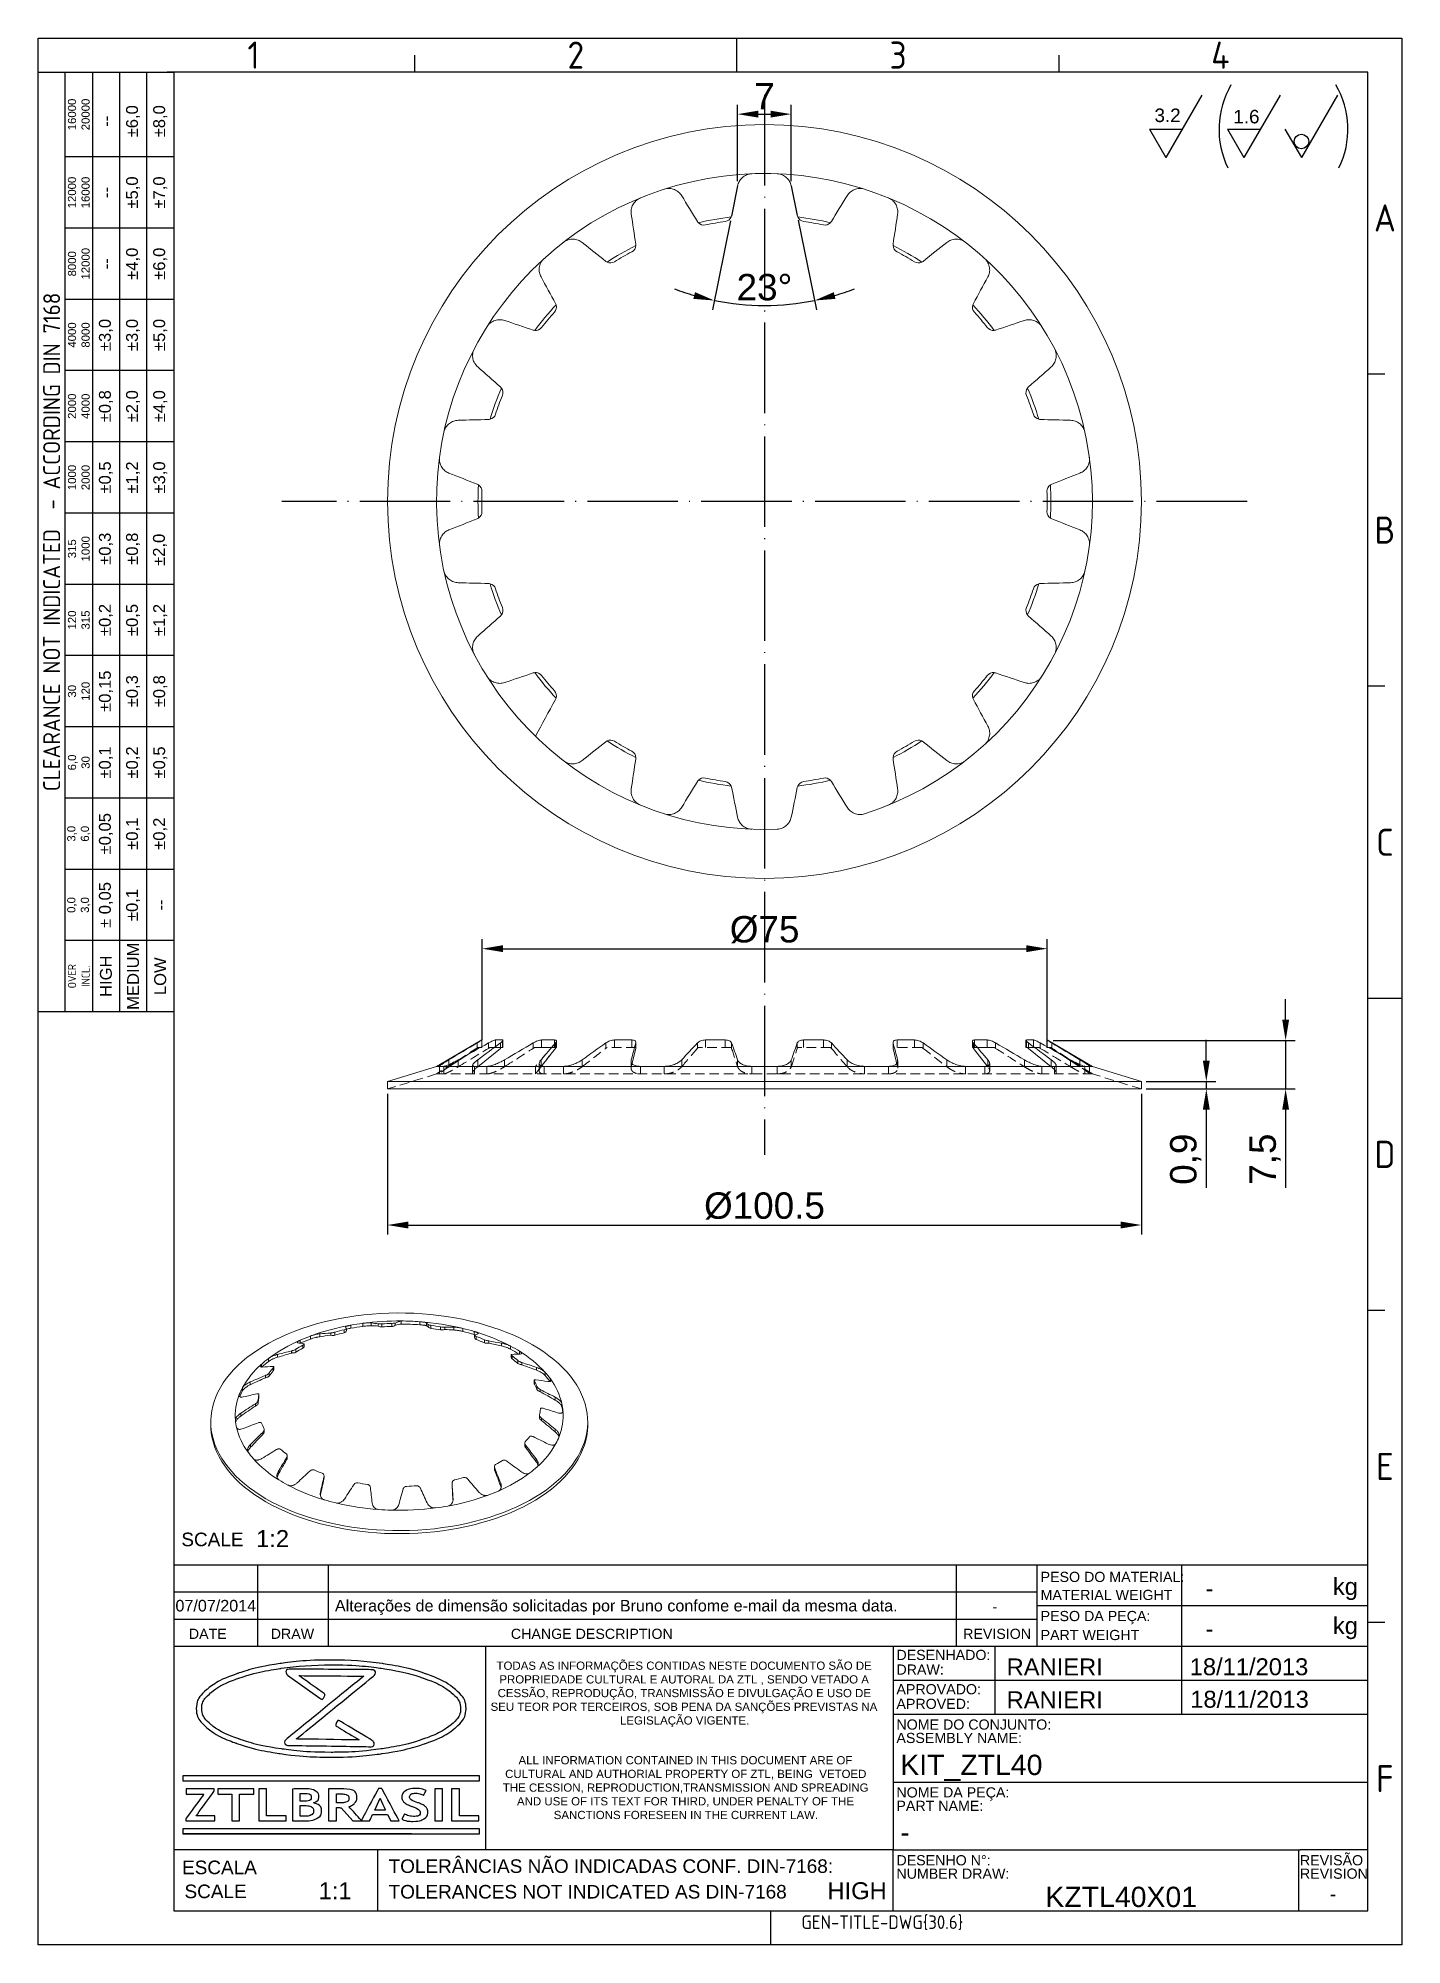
# Model space of a CAD drawing. Header units: millimetres. Extents: x 4510 to 4691, y 1198 to 1451.
import ezdxf
from ezdxf.enums import TextEntityAlignment as Align

# ---------------------------------------------------------------- set-up
doc = ezdxf.new("R2010")
doc.units = ezdxf.units.MM
for name, pattern in [('ACAD_ISO02W100', [15, 12, -3]), ('ACAD_ISO04W100', [30, 24, -3, 0, -3]), ('HIDDEN', [1.905, 1.27, -0.635])]:
    doc.linetypes.add(name, pattern=pattern)
for name, color, linetype, lineweight in [('AM_4', 1, 'ACAD_ISO04W100', 25), ('AM_5', 3, 'Continuous', 25), ('AM_8', 40, 'ACAD_ISO02W100', 35)]:
    doc.layers.add(name, color=color, linetype=linetype, lineweight=lineweight)
doc.layers.add('Camada 1', color=7, linetype='Continuous')
doc.styles.add('ACISOTS', font='isocp.shx', dxfattribs={"height": 1})
doc.styles.get("Standard").update_dxf_attribs({"font": 'arial.ttf'})
doc.dimstyles.new('ISO-25', dxfattribs={"dimtxt": 3.5, "dimasz": 2.75, "dimexe": 1.25, "dimexo": 0.625, "dimtad": 1, "dimtxsty": 'Standard', "dimcen": 2.5, "dimadec": 0, "dimazin": 0, "dimtfac": 1, "dimtmove": 0, "dimatfit": 3, "dimfxl": 1, "dimarcsym": 0})

msp = doc.modelspace()

# ---------------------------------------------------------------- texts
at = {"color": 135, "lineweight": 25, "style": 'ACISOTS'}
for s, p in [('1', (4539.006, 1448.551)), ('2', (4581.756, 1448.551)), ('3', (4624.506, 1448.551)), ('4', (4667.256, 1448.551)), ('A', (4689.081, 1426.951)), ('B', (4689.081, 1385.551)), ('C', (4689.081, 1344.151)), ('D', (4689.081, 1302.751)), ('E', (4689.081, 1261.351)), ('F', (4689.081, 1219.951))]:
    msp.add_text(s, height=3.6, dxfattribs=at).set_placement(p, align=Align.MIDDLE)
for s, height, p in [('SCALE', 1.8, (4529.428, 1250.779)), ('PESO DO MATERIAL:', 1.35, (4643.407, 1246.032)), ('MATERIAL WEIGHT', 1.35, (4643.407, 1243.641)), ('kg', 2.25, (4682.18, 1244.306)), ('07/07/2014', 1.5307, (4528.645, 1242.126)), ('Alterações de dimensão solicitadas por Bruno confome e-mail da mesma data. ', 1.53071, (4549.801, 1242.126)), ('-', 1.35, (4637.027, 1242.082)), ('PESO DA PEÇA:', 1.35, (4643.407, 1240.843)), ('DATE', 1.35, (4530.424, 1238.482)), ('DRAW', 1.35, (4541.28, 1238.482)), ('CHANGE DESCRIPTION', 1.35, (4573.14, 1238.482)), ('REVISION', 1.35, (4633.132, 1238.482)), ('PART WEIGHT', 1.35, (4643.407, 1238.324)), ('kg', 2.25, (4682.18, 1239.115)), ('DESENHADO:', 1.35, (4624.284, 1235.684)), ('DRAW:', 1.35, (4624.284, 1233.742)), ('APROVADO:', 1.35, (4624.284, 1231.137)), ('APROVED:', 1.35, (4624.284, 1229.195)), ('NOME DO CONJUNTO:', 1.35, (4624.284, 1226.449)), ('ASSEMBLY NAME:', 1.35, (4624.284, 1224.671)), ('NOME DA PEÇA:', 1.35, (4624.284, 1217.449)), ('PART NAME:', 1.35, (4624.284, 1215.671)), ('ESCALA', 1.8, (4529.522, 1207.277)), ('TOLERÂNCIAS NÃO INDICADAS CONF. DIN-7168:', 1.8, (4556.921, 1207.445)), ('DESENHO N%%d:', 1.35, (4624.284, 1208.449)), ('REVISÃO', 1.35, (4677.81, 1208.449)), ('NUMBER DRAW:', 1.35, (4624.284, 1206.671)), ('REVISION', 1.35, (4677.81, 1206.671)), ('SCALE', 1.8, (4529.847, 1204.097)), ('TOLERANCES NOT INDICATED AS DIN-7168', 1.8, (4556.921, 1204.048))]:
    msp.add_text(s, height=height).set_placement(p)
at = {"color": 135, "lineweight": 25, "attachment_point": 5, "rotation": 90}
for s, insert, char_height, width in [('16000\\P20000', (4515.831, 1440.676), 1.08, 11.25), ('±6,0', (4523.031, 1439.776), 1.575, 9.45), ('±8,0', (4526.631, 1439.776), 1.575, 9.45), ('--', (4519.431, 1439.776), 1.575, 9.45), ('12000\\P16000', (4515.831, 1430.326), 1.08, 9.45), ('±5,0', (4523.031, 1430.326), 1.575, 9.45), ('±7,0', (4526.631, 1430.326), 1.575, 9.45), ('--', (4519.431, 1430.326), 1.575, 9.45), ('8000\\P12000', (4515.831, 1420.876), 1.08, 9.45), ('--', (4519.431, 1420.876), 1.575, 9.45), ('±4,0', (4523.031, 1420.876), 1.575, 9.45), ('±6,0', (4526.631, 1420.876), 1.575, 9.45), ('{\\Fisocp.shx|c0;CLEARANCE NOT INDICATED  - ACCORDING DIN 7168}', (4512.231, 1383.976), 2.25, 124.65), ('4000\\P8000', (4515.831, 1411.426), 1.08, 9.45), ('±3,0', (4519.431, 1411.426), 1.575, 9.45), ('±3,0', (4523.031, 1411.426), 1.575, 9.45), ('±5,0', (4526.631, 1411.426), 1.575, 9.45), ('2000\\P4000', (4515.831, 1401.976), 1.08, 9.45), ('±0,8', (4519.431, 1401.976), 1.575, 9.45), ('±2,0', (4523.031, 1401.976), 1.575, 9.45), ('±4,0', (4526.631, 1401.976), 1.575, 9.45), ('1000\\P2000', (4515.831, 1392.526), 1.08, 9.45), ('±0,5', (4519.431, 1392.526), 1.575, 9.45), ('±1,2', (4523.031, 1392.526), 1.575, 9.45), ('±3,0', (4526.631, 1392.526), 1.575, 9.45), ('315\\P1000', (4515.831, 1383.076), 1.08, 9.45), ('±0,3', (4519.431, 1383.076), 1.575, 9.45), ('±0,8', (4523.031, 1383.076), 1.575, 9.45), ('±2,0', (4526.601, 1382.935), 1.575, 9.45), ('120\\P315', (4515.831, 1373.626), 1.08, 9.45), ('±0,2', (4519.431, 1373.626), 1.575, 9.45), ('±0,5', (4523.031, 1373.626), 1.575, 9.45), ('±1,2', (4526.631, 1373.626), 1.575, 9.45), ('±0,15', (4519.431, 1364.176), 1.575, 9.45), ('±0,3', (4523.031, 1364.176), 1.575, 9.45), ('±0,8', (4526.631, 1364.176), 1.575, 9.45), ('30\\P120', (4515.831, 1364.176), 1.08, 9.45), ('6,0\\P30', (4515.831, 1354.726), 1.08, 9.45), ('±0,1', (4519.431, 1354.726), 1.575, 9.45), ('±0,2', (4523.031, 1354.726), 1.575, 9.45), ('±0,5', (4526.631, 1354.726), 1.575, 9.45), ('3,0\\P6,0', (4515.831, 1345.276), 1.08, 9.45), ('±0,05', (4519.431, 1345.276), 1.575, 9.45), ('±0,1', (4523.031, 1345.276), 1.575, 9.45), ('±0,2', (4526.631, 1345.276), 1.575, 9.45), ('± 0,05', (4519.431, 1335.826), 1.575, 9.45), ('\\pt4.79529;±0,1', (4523.031, 1335.826), 1.575, 9.45), ('0,0\\P3,0', (4515.831, 1335.826), 1.08, 9.45), ('--', (4526.631, 1335.826), 1.575, 9.45), ('MEDIUM', (4523.031, 1326.376), 1.575, 9.45), ('{\\Fisocp.shx|c0;OVER\\PINCL.}', (4515.831, 1326.376), 1.08, 9.45), ('HIGH', (4519.431, 1326.376), 1.575, 9.45), ('LOW', (4526.631, 1326.376), 1.575, 9.45)]:
    msp.add_mtext(s, dxfattribs=dict(at, insert=insert, char_height=char_height, width=width))
at = {"linetype": 'Continuous', "char_height": 1.089, "attachment_point": 1}
for s, width, insert in [('\\pi0.90481;TODAS AS INFORMAÇÕES CONTIDAS NESTE DOCUMENTO SÃO DE \\P\\pi1.2818;PROPRIEDADE CULTURAL E AUTORAL DA ZTL , SENDO VETADO A \\P\\pi1.0493;CESSÃO, REPRODUÇÃO, TRANSMISSÃO E DIVULGAÇÃO E USO DE \\P\\pi0.11554;SEU TEOR POR TERCEIROS, SOB PENA DA SANÇÕES PREVISTAS NA \\P\\pi17.28;LEGISLAÇÃO VIGENTE.', 51.47871, (4570.33, 1235.475)), ('\\pi3.2175;ALL INFORMATION CONTAINED IN THIS DOCUMENT ARE OF \\P\\pi1.4414;CULTURAL AND AUTHORIAL PROPERTY OF ZTL, BEING  VETOED \\P\\pi1.1335;THE CESSION, REPRODUCTION,TRANSMISSION AND SPREADING \\P\\pi3.0118;AND USE OF ITS TEXT FOR THIRD, UNDER PENALTY OF THE \\P\\pi7.8889;SANCTIONS FORESEEN IN THE CURRENT LAW.', 50.65543, (4570.938, 1222.935))]:
    msp.add_mtext_dynamic_manual_height_columns(s, width=width, gutter_width=12.5, heights=[0], dxfattribs=dict(at, insert=insert))
for tag, height, p in [('1:2', 2.25, (4541.532, 1251.791)), ('1:1', 2.25, (4549.829, 1205.082)), ('HIGH', 2.25, (4619.068, 1205.082)), ('-', 1.76, (4682.204, 1204.642))]:
    msp.add_attdef(tag, text='', height=height).set_placement(p, align=Align.MIDDLE_CENTER)
for p in [(4665.286, 1245.176), (4665.286, 1239.821)]:
    msp.add_attdef('-', text='', height=2.25).set_placement(p, align=Align.MIDDLE_LEFT)
for tag, p, height in [('RANIERI', (4638.908, 1233.636), 2.25), ('18/11/2013', (4663.187, 1233.662), 2.25), ('18/11/2013', (4663.259, 1229.356), 2.25), ('RANIERI', (4638.906, 1229.282), 2.25), ('KIT_ZTL40', (4624.792, 1220.423), 2.7), ('-', (4624.792, 1211.492), 2.7), ('KZTL40X01', (4644.039, 1202.914), 2.7)]:
    msp.add_attdef(tag, p, '', height=height)
at = {"color": 135, "style": 'ACISOTS'}
msp.add_attdef('GEN-TITLE-DWG{30.6}', (4611.684, 1200.013), '', height=1.8, dxfattribs=at)
at = {"layer": 'AM_5', "char_height": 1.7903, "attachment_point": 1}
for s, insert in [('3.2', (4658.515, 1441.46)), ('1.6', (4668.972, 1441.287))]:
    msp.add_mtext_dynamic_manual_height_columns(s, width=18.23779, gutter_width=12.5, heights=[0], dxfattribs=dict(at, insert=insert))

# ---------------------------------------------------------------- blocks, each defined once
blk = doc.blocks.new('*D31')
at = {"layer": 'AM_5', "color": 0, "lineweight": -2, "ltscale": 0.25, "transparency": 16777216}
for p, q in [((4556.78, 1310.8), (4556.78, 1292.13)), ((4656.78, 1310.8), (4656.78, 1292.13)), ((4559.53, 1293.38), (4654.03, 1293.38))]:
    blk.add_line(p, q, dxfattribs=at)
at = {"layer": 'AM_5', "color": 0, "ltscale": 0.25, "transparency": 16777216}
for points in [[(4559.53, 1293.84), (4559.53, 1292.92), (4556.78, 1293.38)], [(4654.03, 1293.84), (4654.03, 1292.92), (4656.78, 1293.38)]]:
    blk.add_solid(points, dxfattribs=at)
at = {"layer": 'Defpoints', "color": 0, "ltscale": 0.25, "transparency": 16777216}
for p in [(4556.78, 1311.42), (4656.78, 1311.42), (4656.78, 1293.38)]:
    blk.add_point(p, dxfattribs=at)
at = {"layer": 'AM_5', "color": 0, "ltscale": 0.25, "transparency": 16777216, "insert": (4606.78, 1295.89), "char_height": 3.5, "attachment_point": 5}
blk.add_mtext('%%c100.5', dxfattribs=at)
blk = doc.blocks.new('*D32')
at = {"layer": 'AM_5', "color": 0, "lineweight": -2, "ltscale": 0.25, "transparency": 16777216}
for p, q in [((4569.33, 1317.92), (4569.33, 1331.28)), ((4644.28, 1317.92), (4644.28, 1331.28)), ((4572.08, 1330.03), (4641.53, 1330.03))]:
    blk.add_line(p, q, dxfattribs=at)
at = {"layer": 'AM_5', "color": 0, "ltscale": 0.25, "transparency": 16777216}
for points in [[(4572.08, 1330.49), (4572.08, 1329.58), (4569.33, 1330.03)], [(4641.53, 1330.49), (4641.53, 1329.58), (4644.28, 1330.03)]]:
    blk.add_solid(points, dxfattribs=at)
at = {"layer": 'Defpoints', "color": 0, "ltscale": 0.25, "transparency": 16777216}
for p in [(4644.28, 1330.03), (4569.33, 1317.3), (4644.28, 1317.3)]:
    blk.add_point(p, dxfattribs=at)
at = {"layer": 'AM_5', "color": 0, "ltscale": 0.25, "transparency": 16777216, "insert": (4606.8, 1332.54), "char_height": 3.5, "attachment_point": 5}
blk.add_mtext('%%c75', dxfattribs=at)
blk = doc.blocks.new('*D33')
at = {"layer": 'AM_5', "color": 0, "lineweight": -2, "ltscale": 0.25, "transparency": 16777216}
for p, q in [((4665.39, 1315.17), (4665.39, 1317.92)), ((4657.4, 1312.42), (4666.64, 1312.42)), ((4657.4, 1311.42), (4666.64, 1311.42)), ((4665.39, 1312.42), (4665.39, 1311.42)), ((4665.39, 1308.67), (4665.39, 1298.29))]:
    blk.add_line(p, q, dxfattribs=at)
at = {"layer": 'AM_5', "color": 0, "ltscale": 0.25, "transparency": 16777216}
for points in [[(4664.93, 1315.17), (4665.85, 1315.17), (4665.39, 1312.42)], [(4664.93, 1308.67), (4665.85, 1308.67), (4665.39, 1311.42)]]:
    blk.add_solid(points, dxfattribs=at)
at = {"layer": 'Defpoints', "color": 0, "ltscale": 0.25, "transparency": 16777216}
for p in [(4656.78, 1312.42), (4656.78, 1311.42), (4665.39, 1311.42)]:
    blk.add_point(p, dxfattribs=at)
at = {"layer": 'AM_5', "color": 0, "ltscale": 0.25, "transparency": 16777216, "insert": (4662.66, 1302.11), "char_height": 3.5, "attachment_point": 5, "rotation": 90}
blk.add_mtext('0,9', dxfattribs=at)
blk = doc.blocks.new('*D34')
at = {"layer": 'AM_5', "color": 0, "lineweight": -2, "ltscale": 0.25, "transparency": 16777216}
for p, q in [((4675.91, 1320.6), (4675.91, 1323.35)), ((4645.08, 1317.85), (4677.16, 1317.85)), ((4675.91, 1317.85), (4675.91, 1311.42)), ((4658.03, 1311.42), (4677.16, 1311.42)), ((4675.91, 1308.67), (4675.91, 1298.3))]:
    blk.add_line(p, q, dxfattribs=at)
at = {"layer": 'AM_5', "color": 0, "ltscale": 0.25, "transparency": 16777216}
for points in [[(4675.46, 1320.6), (4676.37, 1320.6), (4675.91, 1317.85)], [(4675.46, 1308.67), (4676.37, 1308.67), (4675.91, 1311.42)]]:
    blk.add_solid(points, dxfattribs=at)
at = {"layer": 'Defpoints', "color": 0, "ltscale": 0.25, "transparency": 16777216}
for p in [(4644.45, 1317.85), (4657.4, 1311.42), (4675.91, 1311.42)]:
    blk.add_point(p, dxfattribs=at)
at = {"layer": 'AM_5', "color": 0, "ltscale": 0.25, "transparency": 16777216, "insert": (4673.19, 1302.11), "char_height": 3.5, "attachment_point": 5, "rotation": 90}
blk.add_mtext('7,5', dxfattribs=at)
blk = doc.blocks.new('*D35')
at = {"layer": 'AM_5', "color": 0, "lineweight": -2, "ltscale": 0.25, "transparency": 16777216}
for p, q in [((4602.28, 1426.59), (4599.88, 1414.78)), ((4611.26, 1426.66), (4613.67, 1414.78))]:
    blk.add_line(p, q, dxfattribs=at)
for start, end in [(249.0646, 253.7873), (286.2127, 290.9354), (258.5099, 281.4901)]:
    blk.add_arc((4606.78, 1448.71), 33.37, start, end, dxfattribs=at)
at = {"layer": 'AM_5', "color": 0, "ltscale": 0.25, "transparency": 16777216}
for points in [[(4597.57, 1417.11), (4597.35, 1416.22), (4600.13, 1416)], [(4616.2, 1416.22), (4615.98, 1417.11), (4613.42, 1416)]]:
    blk.add_solid(points, dxfattribs=at)
at = {"layer": 'Defpoints', "color": 0, "ltscale": 0.25, "transparency": 16777216}
for p in [(4603.22, 1431.21), (4610.33, 1431.21), (4602.4, 1427.21), (4611.13, 1427.27), (4604.55, 1415.41)]:
    blk.add_point(p, dxfattribs=at)
at = {"layer": 'AM_5', "color": 0, "ltscale": 0.25, "transparency": 16777216, "insert": (4606.78, 1417.75), "char_height": 3.5, "attachment_point": 5}
blk.add_mtext('23°', dxfattribs=at)
blk = doc.blocks.new('*D36')
at = {"layer": 'AM_5', "color": 0, "lineweight": -2, "ltscale": 0.25, "transparency": 16777216}
for p, q in [((4603.22, 1431.83), (4603.22, 1441.97)), ((4610.33, 1431.83), (4610.33, 1441.97)), ((4605.97, 1440.72), (4607.58, 1440.72))]:
    blk.add_line(p, q, dxfattribs=at)
at = {"layer": 'AM_5', "color": 0, "ltscale": 0.25, "transparency": 16777216}
for points in [[(4605.97, 1441.18), (4605.97, 1440.26), (4603.22, 1440.72)], [(4607.58, 1441.18), (4607.58, 1440.26), (4610.33, 1440.72)]]:
    blk.add_solid(points, dxfattribs=at)
at = {"layer": 'Defpoints', "color": 0, "ltscale": 0.25, "transparency": 16777216}
for p in [(4610.33, 1440.72), (4603.22, 1431.21), (4610.33, 1431.21)]:
    blk.add_point(p, dxfattribs=at)
at = {"layer": 'AM_5', "color": 0, "ltscale": 0.25, "transparency": 16777216, "insert": (4606.78, 1443.09), "char_height": 3.5, "attachment_point": 5}
blk.add_mtext('7', dxfattribs=at)

# ---------------------------------------------------------------- dimensions: what is measured, and where the dimension line sits
at = {"layer": 'AM_5', "ltscale": 0.25}
for base, p1, p2, text, picture, middle in [((4610.333, 1440.718), (4603.218, 1431.208), (4610.333, 1431.208), '7', '*D36', (4606.776, 1443.093)), ((4644.276, 1330.034), (4569.334, 1317.299), (4644.276, 1317.299), '%%c75', '*D32', (4606.805, 1332.543)), ((4656.776, 1293.381), (4556.776, 1311.424), (4656.776, 1311.424), '%%c100.5', '*D31', (4606.776, 1295.891))]:
    dim = msp.add_linear_dim(base=base, p1=p1, p2=p2, text=text, dimstyle='ISO-25', dxfattribs=at)
    dim.commit()
    dim.dimension.update_dxf_attribs({"geometry": picture, "text_midpoint": middle})
dim = msp.add_angular_dim_2l(base=(4604.546, 1415.409), line1=((4610.333, 1431.208), (4611.133, 1427.27)), line2=((4603.218, 1431.208), (4602.405, 1427.206)), dimstyle='ISO-25', dxfattribs=at)
dim.commit()
dim.dimension.update_dxf_attribs({"geometry": '*D35', "text_midpoint": (4606.776, 1417.748)})
for base, p1, p2, text, picture, middle in [((4675.914, 1311.424), (4644.453, 1317.847), (4657.401, 1311.424), '7,5', '*D34', (4673.193, 1302.114)), ((4665.389, 1311.424), (4656.776, 1312.424), (4656.776, 1311.424), '0,9', '*D33', (4662.661, 1302.109))]:
    dim = msp.add_linear_dim(base=base, p1=p1, p2=p2, angle=90, text=text, dimstyle='ISO-25', dxfattribs=at)
    dim.commit()
    dim.dimension.update_dxf_attribs({"geometry": picture, "text_midpoint": middle})

# ---------------------------------------------------------------- linework, layer by layer
at = {"color": 135, "lineweight": 25}
for p, q in [((4510.431, 1197.901), (4510.431, 1450.801)), ((4510.431, 1450.801), (4691.331, 1450.801)), ((4603.131, 1446.301), (4603.131, 1450.801)), ((4691.331, 1450.801), (4691.331, 1197.901)), ((4560.381, 1446.301), (4560.381, 1448.551)), ((4645.881, 1446.301), (4645.881, 1448.551)), ((4514.031, 1321.651), (4514.031, 1446.301)), ((4517.631, 1446.301), (4517.631, 1321.651)), ((4521.231, 1446.301), (4521.231, 1321.651)), ((4524.831, 1321.651), (4524.831, 1446.301)), ((4528.431, 1435.051), (4514.031, 1435.051)), ((4528.431, 1425.601), (4514.031, 1425.601)), ((4528.431, 1416.151), (4514.031, 1416.151)), ((4528.431, 1406.701), (4514.031, 1406.701)), ((4689.081, 1406.251), (4686.831, 1406.251)), ((4528.431, 1397.251), (4514.031, 1397.251)), ((4528.431, 1387.801), (4514.031, 1387.801)), ((4528.431, 1378.351), (4514.031, 1378.351)), ((4528.431, 1368.901), (4514.031, 1368.901)), ((4689.081, 1364.851), (4686.831, 1364.851)), ((4528.431, 1359.451), (4514.031, 1359.451)), ((4528.431, 1350.001), (4514.031, 1350.001)), ((4528.431, 1340.551), (4514.031, 1340.551)), ((4528.431, 1331.101), (4514.031, 1331.101)), ((4686.831, 1323.451), (4691.331, 1323.451)), ((4689.081, 1282.051), (4686.831, 1282.051)), ((4689.081, 1240.651), (4686.831, 1240.651)), ((4607.631, 1197.901), (4607.631, 1202.401)), ((4691.331, 1197.901), (4510.431, 1197.901))]:
    msp.add_line(p, q, dxfattribs=at)
for p, q in [((4686.831, 1446.301), (4527.531, 1446.301)), ((4528.431, 1446.301), (4528.431, 1202.401)), ((4686.831, 1202.401), (4686.831, 1446.301)), ((4528.431, 1248.301), (4686.831, 1248.301)), ((4528.431, 1248.301), (4528.431, 1202.401)), ((4528.431, 1248.301), (4642.954, 1248.301)), ((4539.581, 1237.501), (4539.581, 1248.301)), ((4548.929, 1237.501), (4548.929, 1248.301)), ((4632.248, 1237.501), (4632.248, 1248.301)), ((4642.954, 1237.501), (4642.954, 1248.301)), ((4662.081, 1248.301), (4662.081, 1242.901)), ((4686.831, 1202.401), (4686.831, 1248.301)), ((4642.954, 1244.701), (4528.431, 1244.701)), ((4642.954, 1242.901), (4686.831, 1242.901)), ((4662.081, 1242.901), (4662.081, 1237.501)), ((4528.431, 1241.101), (4642.954, 1241.101)), ((4528.431, 1237.501), (4623.831, 1237.501)), ((4569.77, 1237.501), (4569.77, 1210.501)), ((4623.831, 1237.501), (4623.831, 1220.401)), ((4623.831, 1237.501), (4686.831, 1237.501)), ((4637.331, 1237.501), (4637.331, 1228.501)), ((4662.081, 1237.501), (4662.081, 1228.501)), ((4623.831, 1233.001), (4686.831, 1233.001)), ((4623.831, 1228.501), (4686.831, 1228.501)), ((4623.831, 1220.401), (4623.831, 1210.501)), ((4623.831, 1219.501), (4686.831, 1219.501)), ((4623.831, 1210.501), (4528.431, 1210.501)), ((4555.431, 1210.501), (4555.431, 1202.401)), ((4623.831, 1202.401), (4623.831, 1210.501)), ((4623.831, 1210.501), (4677.831, 1210.501)), ((4677.609, 1210.501), (4677.609, 1202.401)), ((4686.831, 1210.501), (4677.831, 1210.501)), ((4528.431, 1202.401), (4686.831, 1202.401)), ((4528.431, 1202.401), (4686.831, 1202.401))]:
    msp.add_line(p, q)
at = {"ltscale": 0.25}
for p, q in [((4603.218, 1431.208), (4602.405, 1427.206)), ((4610.333, 1431.208), (4611.133, 1427.27))]:
    msp.add_line(p, q, dxfattribs=at)
at = {"color": 7, "linetype": 'Continuous', "lineweight": 15}
for p, q in [((4569.276, 1317.924), (4563.276, 1314.424)), ((4569.299, 1317.924), (4569.276, 1317.924)), ((4569.3, 1316.924), (4569.3, 1317.924)), ((4572.014, 1317.924), (4571.105, 1317.924)), ((4572.087, 1316.924), (4572.087, 1317.876)), ((4578.921, 1317.924), (4577.213, 1317.924)), ((4579.178, 1316.924), (4579.178, 1317.766)), ((4589.188, 1317.924), (4586.886, 1317.924)), ((4601.577, 1317.924), (4598.959, 1317.924)), ((4614.592, 1317.924), (4611.975, 1317.924)), ((4626.665, 1317.924), (4624.363, 1317.924)), ((4634.373, 1317.766), (4634.373, 1316.924)), ((4636.338, 1317.924), (4634.63, 1317.924)), ((4641.464, 1317.876), (4641.464, 1316.924)), ((4642.446, 1317.924), (4641.537, 1317.924)), ((4644.251, 1317.924), (4644.251, 1316.924)), ((4644.276, 1317.924), (4644.252, 1317.924)), ((4650.276, 1314.424), (4644.276, 1317.924)), ((4568.666, 1316.811), (4564.926, 1314.367)), ((4568.666, 1316.811), (4568.666, 1317.528)), ((4571.749, 1316.811), (4568.739, 1314.367)), ((4569.3, 1316.924), (4568.776, 1316.924)), ((4572.087, 1316.924), (4570.373, 1316.924)), ((4571.749, 1316.811), (4571.749, 1317.528)), ((4579.178, 1316.924), (4576.297, 1316.924)), ((4579.057, 1316.811), (4579.057, 1317.528)), ((4589.708, 1316.811), (4589.113, 1314.367)), ((4589.708, 1317.528), (4589.708, 1316.811)), ((4589.718, 1316.924), (4589.708, 1316.811)), ((4589.719, 1316.897), (4589.719, 1317.604)), ((4623.832, 1317.604), (4623.832, 1316.897)), ((4623.843, 1316.811), (4623.833, 1316.924)), ((4623.843, 1316.811), (4623.843, 1317.528)), ((4624.438, 1314.367), (4623.843, 1316.811)), ((4637.254, 1316.924), (4634.373, 1316.924)), ((4634.494, 1317.528), (4634.494, 1316.811)), ((4636.412, 1314.367), (4634.494, 1316.811)), ((4643.178, 1316.924), (4641.464, 1316.924)), ((4641.802, 1316.811), (4641.802, 1317.528)), ((4644.813, 1314.367), (4641.802, 1316.811)), ((4644.776, 1316.924), (4644.251, 1316.924)), ((4644.885, 1317.528), (4644.885, 1316.811)), ((4648.625, 1314.367), (4644.885, 1316.811)), ((4563.276, 1314.424), (4556.776, 1312.424)), ((4650.276, 1314.424), (4563.276, 1314.424)), ((4656.776, 1312.424), (4650.276, 1314.424)), ((4556.776, 1312.424), (4556.776, 1311.424)), ((4656.776, 1312.424), (4556.776, 1312.424)), ((4656.776, 1311.424), (4556.776, 1311.424)), ((4656.776, 1311.424), (4656.776, 1312.424)), ((4551.896, 1280.093), (4551.896, 1279.685)), ((4553.513, 1279.935), (4553.513, 1280.343)), ((4554.63, 1280.39), (4554.63, 1280.014)), ((4555.526, 1279.974), (4555.526, 1280.267)), ((4556.035, 1280.27), (4556.035, 1279.862)), ((4557.359, 1279.929), (4557.359, 1280.337)), ((4557.812, 1280.382), (4557.812, 1280.089)), ((4558.602, 1280.654), (4558.602, 1280.245)), ((4561.058, 1280.147), (4561.058, 1280.556)), ((4561.926, 1280.401), (4561.926, 1280.025)), ((4562.154, 1279.87), (4562.154, 1280.163)), ((4562.538, 1280.076), (4562.538, 1279.667)), ((4563.822, 1279.469), (4563.822, 1279.877)), ((4564.37, 1279.82), (4564.37, 1279.527)), ((4565.565, 1279.462), (4565.565, 1279.838)), ((4566.757, 1279.674), (4566.757, 1279.266)), ((4545.55, 1277.04), (4545.55, 1277.448)), ((4545.709, 1277.251), (4545.709, 1277.58)), ((4546.55, 1278.245), (4546.55, 1278.654)), ((4547.78, 1278.94), (4547.78, 1278.564)), ((4549.237, 1278.763), (4549.237, 1279.056)), ((4549.809, 1279.169), (4549.809, 1278.761)), ((4551.013, 1279.085), (4551.013, 1279.494)), ((4551.316, 1279.319), (4551.314, 1279.313)), ((4551.318, 1279.319), (4551.318, 1279.611)), ((4568.274, 1278.857), (4568.274, 1279.266)), ((4568.43, 1278.807), (4568.274, 1278.857)), ((4568.306, 1278.738), (4568.306, 1278.443)), ((4568.534, 1278.609), (4568.534, 1278.2)), ((4569.622, 1277.76), (4569.622, 1278.169)), ((4570.199, 1277.997), (4570.199, 1277.704)), ((4571.875, 1277.347), (4571.875, 1277.723)), ((4573.106, 1277.312), (4573.106, 1276.904)), ((4541.007, 1275.283), (4541.007, 1275.691)), ((4542.202, 1276.224), (4542.202, 1275.848)), ((4544.045, 1276.383), (4544.045, 1276.676)), ((4544.61, 1276.905), (4544.61, 1276.497)), ((4573.198, 1276.168), (4573.198, 1275.812)), ((4573.298, 1276.046), (4573.298, 1275.638)), ((4574.061, 1275.01), (4574.061, 1275.418)), ((4574.597, 1275.133), (4574.597, 1274.84)), ((4538.57, 1272.571), (4538.57, 1272.195)), ((4540.576, 1273.122), (4540.576, 1273.415)), ((4541.067, 1273.752), (4541.067, 1273.343)), ((4541.628, 1274.039), (4541.628, 1274.447)), ((4541.683, 1274.17), (4541.683, 1274.549)), ((4576.236, 1272.782), (4576.236, 1272.374)), ((4576.258, 1272.698), (4576.258, 1272.29)), ((4576.551, 1274.113), (4576.551, 1274.489)), ((4577.674, 1273.839), (4577.674, 1273.431)), ((4537.553, 1271.405), (4537.553, 1271.813)), ((4539.248, 1269.372), (4539.248, 1269.665)), ((4539.605, 1270.088), (4539.605, 1269.68)), ((4539.721, 1270.444), (4539.721, 1270.853)), ((4539.725, 1270.48), (4539.721, 1270.444)), ((4539.725, 1270.48), (4539.725, 1270.888)), ((4576.602, 1271.549), (4576.602, 1271.957)), ((4577.033, 1271.573), (4577.033, 1271.28)), ((4579.029, 1270.151), (4579.029, 1270.528)), ((4579.908, 1269.674), (4579.908, 1269.265)), ((4533.33, 1267.282), (4533.33, 1266.874)), ((4537.321, 1268.421), (4537.321, 1268.045)), ((4576.935, 1268.167), (4576.935, 1267.759)), ((4577.212, 1267.748), (4577.212, 1267.454)), ((4583.33, 1266.874), (4583.33, 1267.282)), ((4540.222, 1265.586), (4540.222, 1265.879)), ((4540.424, 1265.865), (4540.424, 1266.273)), ((4579.011, 1265.939), (4579.011, 1266.316)), ((4538.606, 1264.275), (4538.606, 1263.899)), ((4543.379, 1262.221), (4543.379, 1262.514)), ((4543.463, 1262.427), (4543.463, 1262.783)), ((4574.977, 1264.448), (4574.977, 1264.069)), ((4575.115, 1264.117), (4575.115, 1263.824)), ((4576.498, 1261.985), (4576.498, 1262.361)), ((4542.27, 1260.256), (4542.134, 1259.907)), ((4542.27, 1260.632), (4542.27, 1260.256)), ((4548.341, 1259.682), (4548.341, 1259.975)), ((4548.354, 1259.796), (4548.354, 1260.092)), ((4548.354, 1259.796), (4548.354, 1259.784)), ((4570.951, 1261.317), (4570.951, 1260.988)), ((4570.992, 1261.119), (4570.992, 1260.826)), ((4547.871, 1257.933), (4547.871, 1257.557)), ((4565.342, 1259.147), (4565.342, 1258.856)), ((4565.343, 1259.117), (4565.343, 1258.824)), ((4565.343, 1258.824), (4565.344, 1258.856)), ((4565.452, 1256.923), (4565.343, 1258.824)), ((4571.794, 1258.765), (4571.794, 1259.141))]:
    msp.add_line(p, q, dxfattribs=at)
at = {"color": 7, "linetype": 'HIDDEN', "lineweight": 0}
for p, q in [((4569.276, 1317.924), (4569.276, 1316.924)), ((4569.299, 1316.924), (4569.299, 1317.924)), ((4571.105, 1317.924), (4571.105, 1316.924)), ((4572.014, 1316.924), (4572.014, 1317.924)), ((4577.213, 1317.924), (4577.213, 1316.924)), ((4578.921, 1316.924), (4578.921, 1317.924)), ((4586.886, 1317.924), (4586.886, 1316.924)), ((4589.188, 1316.924), (4589.188, 1317.924)), ((4598.959, 1317.924), (4598.959, 1316.924)), ((4601.577, 1316.924), (4601.577, 1317.924)), ((4611.975, 1317.924), (4611.975, 1316.924)), ((4614.592, 1316.924), (4614.592, 1317.924)), ((4624.363, 1317.924), (4624.363, 1316.924)), ((4626.665, 1316.924), (4626.665, 1317.924)), ((4634.63, 1317.924), (4634.63, 1316.924)), ((4636.338, 1316.924), (4636.338, 1317.924)), ((4641.537, 1317.924), (4641.537, 1316.924)), ((4642.446, 1316.924), (4642.446, 1317.924)), ((4644.252, 1317.924), (4644.252, 1316.924)), ((4644.276, 1316.924), (4644.276, 1317.924)), ((4568.776, 1316.924), (4563.276, 1313.424)), ((4566.162, 1314.367), (4566.162, 1315.288)), ((4570.179, 1316.811), (4570.179, 1317.528)), ((4572.296, 1314.367), (4572.296, 1315.288)), ((4576.107, 1316.811), (4576.107, 1317.528)), ((4582.588, 1314.367), (4582.588, 1315.288)), ((4585.733, 1316.811), (4585.733, 1317.528)), ((4589.718, 1316.924), (4585.897, 1316.924)), ((4589.091, 1315.134), (4589.091, 1314.192)), ((4595.799, 1314.367), (4595.799, 1315.288)), ((4597.898, 1316.811), (4597.898, 1317.528)), ((4602.361, 1316.924), (4598.016, 1316.924)), ((4602.418, 1317.528), (4602.418, 1316.811)), ((4603.218, 1315.288), (4603.218, 1314.367)), ((4610.333, 1314.367), (4610.333, 1315.288)), ((4611.133, 1317.528), (4611.133, 1316.811)), ((4615.536, 1316.924), (4611.191, 1316.924)), ((4615.653, 1316.811), (4615.653, 1317.528)), ((4617.753, 1315.288), (4617.753, 1314.367)), ((4627.654, 1316.924), (4623.833, 1316.924)), ((4623.843, 1317.528), (4623.848, 1317.604)), ((4624.46, 1314.192), (4624.46, 1315.134)), ((4627.818, 1317.528), (4627.818, 1316.811)), ((4630.963, 1314.367), (4630.963, 1315.288)), ((4637.444, 1317.528), (4637.444, 1316.811)), ((4641.255, 1315.288), (4641.255, 1314.367)), ((4643.372, 1317.528), (4643.372, 1316.811)), ((4650.276, 1313.424), (4644.776, 1316.924)), ((4647.389, 1315.288), (4647.389, 1314.367)), ((4563.276, 1313.424), (4556.776, 1311.424)), ((4650.276, 1313.424), (4563.276, 1313.424)), ((4563.659, 1314.447), (4563.659, 1313.424)), ((4563.677, 1313.424), (4563.677, 1314.424)), ((4564.259, 1313.424), (4564.259, 1314.424)), ((4568.064, 1314.566), (4568.064, 1313.575)), ((4568.294, 1313.424), (4568.294, 1314.424)), ((4569.968, 1313.424), (4569.968, 1314.424)), ((4576.403, 1314.424), (4576.403, 1313.424)), ((4576.896, 1314.799), (4576.896, 1313.841)), ((4577.219, 1314.469), (4577.139, 1314.367)), ((4577.553, 1313.424), (4577.553, 1314.424)), ((4580.117, 1313.424), (4580.117, 1314.424)), ((4590.336, 1313.424), (4590.336, 1314.424)), ((4593.482, 1313.424), (4593.482, 1314.424)), ((4605.101, 1313.424), (4605.101, 1314.424)), ((4608.45, 1313.424), (4608.45, 1314.424)), ((4620.069, 1313.424), (4620.069, 1314.424)), ((4623.216, 1313.424), (4623.216, 1314.424)), ((4633.434, 1313.424), (4633.434, 1314.424)), ((4635.999, 1313.424), (4635.999, 1314.424)), ((4636.655, 1313.831), (4636.655, 1314.806)), ((4643.583, 1313.424), (4643.583, 1314.424)), ((4645.257, 1313.424), (4645.257, 1314.424)), ((4645.488, 1313.575), (4645.488, 1314.566)), ((4649.292, 1313.424), (4649.292, 1314.424)), ((4649.874, 1313.424), (4649.874, 1314.424)), ((4649.892, 1313.424), (4649.892, 1314.447)), ((4656.776, 1311.424), (4650.276, 1313.424))]:
    msp.add_line(p, q, dxfattribs=at)
at = {"color": 8, "linetype": 'Continuous', "lineweight": 15}
for p, q in [((4564.926, 1314.367), (4564.926, 1315.288)), ((4568.739, 1314.367), (4568.739, 1315.288)), ((4577.139, 1315.288), (4577.139, 1314.367)), ((4589.113, 1314.367), (4589.113, 1315.288)), ((4624.438, 1315.288), (4624.438, 1314.367)), ((4636.412, 1315.288), (4636.412, 1314.367)), ((4644.813, 1315.288), (4644.813, 1314.367)), ((4648.625, 1315.288), (4648.625, 1314.367)), ((4545.178, 1278.099), (4545.178, 1277.704)), ((4540.047, 1274.899), (4540.047, 1274.554)), ((4574.29, 1276.266), (4574.29, 1276.629)), ((4578.381, 1272.665), (4578.381, 1272.963)), ((4537.12, 1270.879), (4537.12, 1270.773)), ((4565.466, 1256.925), (4565.466, 1257.044))]:
    msp.add_line(p, q, dxfattribs=at)
at = {"color": 135, "lineweight": 25}
msp.add_lwpolyline([(4528.431, 1446.301), (4528.431, 1321.651), (4510.431, 1321.651), (4510.431, 1446.301)], close=True, dxfattribs=at)
at = {"color": 7, "linetype": 'Continuous', "lineweight": 15, "flags": 128}
for points in [[(4576.008, 1277.487), (4576.772, 1277.026), (4577.501, 1276.545), (4578.192, 1276.047), (4578.844, 1275.531), (4579.456, 1274.999), (4580.027, 1274.452), (4580.555, 1273.891), (4581.039, 1273.317), (4581.48, 1272.731), (4581.874, 1272.135), (4582.223, 1271.529), (4582.525, 1270.915), (4582.78, 1270.293), (4582.987, 1269.666), (4583.145, 1269.034), (4583.255, 1268.399), (4583.316, 1267.761), (4583.329, 1267.123), (4583.292, 1266.484), (4583.206, 1265.848), (4583.072, 1265.214), (4582.889, 1264.584), (4582.659, 1263.96), (4582.38, 1263.342), (4582.055, 1262.731), (4581.683, 1262.13), (4581.265, 1261.539), (4580.803, 1260.959), (4580.296, 1260.391), (4579.747, 1259.837), (4579.155, 1259.297), (4578.523, 1258.773), (4577.851, 1258.266), (4577.141, 1257.776), (4576.394, 1257.305), (4575.612, 1256.854), (4574.796, 1256.423), (4573.948, 1256.013), (4573.069, 1255.625), (4572.162, 1255.26), (4571.227, 1254.919), (4570.267, 1254.601), (4569.284, 1254.309), (4568.279, 1254.042), (4567.255, 1253.801), (4566.213, 1253.586), (4565.156, 1253.398), (4564.086, 1253.238), (4563.004, 1253.104), (4561.913, 1252.999), (4560.815, 1252.921), (4559.712, 1252.872), (4558.607, 1252.851), (4557.501, 1252.858), (4556.396, 1252.893), (4555.296, 1252.957), (4554.201, 1253.048), (4553.114, 1253.168), (4552.038, 1253.315), (4550.974, 1253.489), (4549.924, 1253.69), (4548.891, 1253.918), (4547.876, 1254.172), (4546.882, 1254.452), (4545.91, 1254.757), (4544.962, 1255.086), (4544.041, 1255.44), (4543.148, 1255.816), (4542.284, 1256.215), (4541.452, 1256.636), (4540.652, 1257.077), (4539.888, 1257.538), (4539.159, 1258.019), (4538.468, 1258.518), (4537.816, 1259.033), (4537.204, 1259.565), (4536.633, 1260.112), (4536.105, 1260.673), (4535.621, 1261.247), (4535.181, 1261.833), (4534.786, 1262.43), (4534.437, 1263.035), (4534.135, 1263.65), (4533.88, 1264.271), (4533.673, 1264.898), (4533.515, 1265.53), (4533.405, 1266.166), (4533.344, 1266.803), (4533.332, 1267.442), (4533.368, 1268.08), (4533.454, 1268.717), (4533.588, 1269.35), (4533.771, 1269.98), (4534.002, 1270.605), (4534.28, 1271.223), (4534.605, 1271.833), (4534.977, 1272.434), (4535.395, 1273.026), (4535.858, 1273.606), (4536.364, 1274.173), (4536.914, 1274.727), (4537.505, 1275.267), (4538.137, 1275.791), (4538.809, 1276.298), (4539.519, 1276.788), (4540.266, 1277.259), (4541.048, 1277.711), (4541.864, 1278.142), (4542.712, 1278.552), (4543.591, 1278.939), (4544.498, 1279.304), (4545.433, 1279.646), (4546.393, 1279.963), (4547.376, 1280.255), (4548.381, 1280.522), (4549.405, 1280.763), (4550.447, 1280.978), (4551.504, 1281.166), (4552.575, 1281.327), (4553.656, 1281.46), (4554.747, 1281.565), (4555.845, 1281.643), (4556.948, 1281.692), (4558.054, 1281.714), (4559.16, 1281.706), (4560.264, 1281.671), (4561.365, 1281.608), (4562.459, 1281.516), (4563.546, 1281.397), (4564.622, 1281.25), (4565.686, 1281.075), (4566.736, 1280.874), (4567.769, 1280.646), (4568.784, 1280.392), (4569.778, 1280.112), (4570.75, 1279.807), (4571.698, 1279.478), (4572.619, 1279.125), (4573.513, 1278.748), (4574.376, 1278.349), (4575.208, 1277.929), (4576.008, 1277.487)], [(4583.33, 1266.874), (4583.329, 1266.714), (4583.292, 1266.076), (4583.206, 1265.439), (4583.072, 1264.806), (4582.889, 1264.176), (4582.659, 1263.551), (4582.38, 1262.933), (4582.055, 1262.323), (4581.683, 1261.722), (4581.265, 1261.13), (4580.803, 1260.55), (4580.296, 1259.983), (4579.747, 1259.429), (4579.155, 1258.889), (4578.523, 1258.365), (4577.851, 1257.858), (4577.141, 1257.368), (4576.394, 1256.897), (4575.612, 1256.446), (4574.796, 1256.014), (4573.948, 1255.605), (4573.069, 1255.217), (4572.162, 1254.852), (4571.227, 1254.51), (4570.267, 1254.193), (4569.284, 1253.901), (4568.279, 1253.634), (4567.255, 1253.393), (4566.213, 1253.178), (4565.156, 1252.99), (4564.086, 1252.829), (4563.004, 1252.696), (4561.913, 1252.591), (4560.815, 1252.513), (4559.712, 1252.464), (4558.607, 1252.443), (4557.501, 1252.45), (4556.396, 1252.485), (4555.296, 1252.548), (4554.201, 1252.64), (4553.114, 1252.759), (4552.038, 1252.906), (4550.974, 1253.081), (4549.924, 1253.282), (4548.891, 1253.51), (4547.876, 1253.764), (4546.882, 1254.044), (4545.91, 1254.349), (4544.962, 1254.678), (4544.041, 1255.031), (4543.148, 1255.408), (4542.284, 1255.807), (4541.452, 1256.227), (4540.652, 1256.669), (4539.888, 1257.13), (4539.159, 1257.611), (4538.468, 1258.109), (4537.816, 1258.625), (4537.204, 1259.157), (4536.633, 1259.704), (4536.105, 1260.265), (4535.621, 1260.839), (4535.181, 1261.425), (4534.786, 1262.021), (4534.437, 1262.627), (4534.135, 1263.242), (4533.88, 1263.863), (4533.673, 1264.49), (4533.515, 1265.122), (4533.405, 1265.758), (4533.344, 1266.395), (4533.33, 1266.874)], [(4570.962, 1260.926), (4570.953, 1260.963), (4570.951, 1260.988)]]:
    msp.add_lwpolyline(points, dxfattribs=at)
at = {"color": 7, "linetype": 'Continuous', "lineweight": 15}
msp.add_circle((4606.776, 1389.341), 50, dxfattribs=at)
for centre, radius, start, end in [((4606.776, 1389.341), 43.5, 287.79436, 272.20564), ((4606.776, 1389.341), 38, 96.67191, 103.32809), ((4606.776, 1389.341), 37.5, 97.96921, 102.03079), ((4601.438, 1427.469), 1, 277.96921, 337.32268), ((4606.776, 1389.341), 38, 76.67191, 83.32809), ((4612.113, 1427.469), 1, 202.67732, 262.03079), ((4606.776, 1389.341), 37.5, 77.96921, 82.03079), ((4598.751, 1426.995), 1, 222.67732, 282.03079), ((4614.8, 1426.995), 1, 257.96921, 317.32268), ((4606.776, 1389.341), 38, 116.67191, 123.32809), ((4606.776, 1389.341), 37.5, 117.96921, 122.03079), ((4588.719, 1423.344), 1, 297.96921, 357.32268), ((4606.776, 1389.341), 38, 56.67191, 63.32809), ((4624.832, 1423.344), 1, 182.67732, 242.03079), ((4606.776, 1389.341), 37.5, 57.96921, 62.03079), ((4586.356, 1421.979), 1, 242.67732, 302.03079), ((4627.195, 1421.979), 1, 237.96921, 297.32268), ((4606.776, 1389.341), 38, 136.67191, 143.32809), ((4606.776, 1389.341), 37.5, 137.96921, 142.03079), ((4578.178, 1415.117), 1, 317.96921, 17.32268), ((4635.373, 1415.117), 1, 162.67732, 222.03079), ((4606.776, 1389.341), 38, 36.67191, 43.32809), ((4606.776, 1389.341), 37.5, 37.96921, 42.03079), ((4576.424, 1413.027), 1, 262.67732, 322.03079), ((4637.127, 1413.027), 1, 217.96921, 277.32268), ((4606.776, 1389.341), 38, 156.67191, 163.32809), ((4571.087, 1403.782), 1, 337.96921, 37.32268), ((4642.464, 1403.782), 1, 142.67732, 202.03079), ((4606.776, 1389.341), 38, 16.67191, 23.32809), ((4606.776, 1389.341), 37.5, 157.96921, 162.03079), ((4606.776, 1389.341), 37.5, 17.96921, 22.03079), ((4570.153, 1401.218), 1, 282.67732, 342.03079), ((4643.398, 1401.218), 1, 197.96921, 257.32268), ((4606.776, 1389.341), 38, 176.67191, 183.32809), ((4568.3, 1390.705), 1, 357.96921, 57.32268), ((4645.251, 1390.705), 1, 122.67732, 182.03079), ((4606.776, 1389.341), 38, 356.67191, 3.32809), ((4606.776, 1389.341), 37.5, 177.96921, 182.03079), ((4606.776, 1389.341), 37.5, 357.96921, 2.03079), ((4568.3, 1387.976), 1, 302.67732, 2.03079), ((4645.251, 1387.976), 1, 177.96921, 237.32268), ((4606.776, 1389.341), 38, 196.67191, 203.32809), ((4570.153, 1377.463), 1, 17.96921, 77.32268), ((4606.776, 1389.341), 38, 336.67191, 343.32809), ((4643.398, 1377.463), 1, 102.67732, 162.03079), ((4606.776, 1389.341), 37.5, 197.96921, 202.03079), ((4606.776, 1389.341), 37.5, 337.96921, 342.03079), ((4571.087, 1374.899), 1, 322.67732, 22.03079), ((4642.464, 1374.899), 1, 157.96921, 217.32268), ((4576.424, 1365.654), 1, 37.96921, 97.32268), ((4606.776, 1389.341), 38, 216.67191, 223.32809), ((4606.776, 1389.341), 37.5, 217.96921, 222.03079), ((4606.776, 1389.341), 38, 316.67191, 323.32809), ((4606.776, 1389.341), 37.5, 317.96921, 322.03079), ((4637.127, 1365.654), 1, 82.67732, 142.03079), ((4578.178, 1363.564), 1, 342.67732, 42.03079), ((4635.373, 1363.564), 1, 137.96921, 197.32268), ((4586.356, 1356.702), 1, 57.96921, 117.32268), ((4606.776, 1389.341), 38, 236.67191, 243.32809), ((4606.776, 1389.341), 37.5, 237.96921, 242.03079), ((4588.719, 1355.337), 1, 2.67732, 62.03079), ((4606.776, 1389.341), 38, 296.67191, 303.32809), ((4624.832, 1355.337), 1, 117.96921, 177.32268), ((4606.776, 1389.341), 37.5, 297.96921, 302.03079), ((4627.195, 1356.702), 1, 62.67732, 122.03079), ((4598.751, 1351.686), 1, 77.96921, 137.32268), ((4606.776, 1389.341), 38, 256.67191, 263.32809), ((4606.776, 1389.341), 37.5, 257.96921, 262.03079), ((4601.438, 1351.212), 1, 22.67732, 82.03079), ((4606.776, 1389.341), 38, 276.67191, 283.32809), ((4612.113, 1351.212), 1, 97.96921, 157.32268), ((4606.776, 1389.341), 37.5, 277.96921, 282.03079), ((4614.8, 1351.686), 1, 42.67732, 102.03079), ((4557.261, 1249.515), 31.045, 99.95025, 110.18276), ((4558.08, 1245.47), 35.171, 97.46005, 100.12603), ((4558.08, 1245.062), 35.171, 97.46005, 100.12603), ((4558.318, 1243.495), 37.159, 89.56213, 97.42823), ((4555.962, 1280.563), 0.705, 236.98913, 275.92786), ((4558.322, 1248.127), 32.225, 91.71289, 94.06977), ((4558.322, 1247.718), 32.225, 91.71289, 94.06977), ((4557.374, 1280.528), 0.599, 268.51984, 312.07333), ((4558.334, 1243.182), 37.473, 85.83136, 89.59112), ((4558.334, 1242.773), 37.473, 85.83136, 89.59112), ((4558.567, 1245.588), 35.056, 76.48953, 85.92439), ((4562.561, 1280.15), 0.483, 216.74769, 267.25332), ((4558.546, 1250.019), 30.321, 79.97967, 82.43425), ((4559.423, 1249.408), 31.142, 73.48789, 76.3791), ((4553.25, 1259.299), 20.459, 113.23716, 126.75746), ((4553.913, 1261.876), 17.675, 118.2385, 121.75612), ((4555.597, 1254.299), 25.98, 110.37832, 113.64089), ((4555.597, 1253.891), 25.98, 110.37832, 113.64089), ((4545.449, 1277.282), 0.262, 292.70617, 353.27934), ((4549.582, 1279.55), 0.82, 250.92197, 286.02164), ((4557.388, 1253.414), 26.848, 103.73553, 106.39749), ((4557.388, 1253.005), 26.848, 103.73553, 106.39749), ((4550.967, 1279.458), 0.376, 277.00893, 337.19275), ((4558.546, 1249.611), 30.321, 79.97967, 82.43425), ((4563.968, 1280.239), 0.784, 259.26932, 295.491), ((4559.423, 1248.999), 31.142, 73.48789, 76.3791), ((4561.03, 1254.392), 25.907, 62.21687, 73.76392), ((4568.597, 1278.488), 0.294, 188.88793, 257.63793), ((4560.687, 1257.631), 22.398, 66.48846, 69.49233), ((4560.687, 1257.222), 22.398, 66.48846, 69.49233), ((4569.925, 1278.511), 0.809, 248.01821, 283.45979), ((4563.453, 1259.224), 20.503, 58.09241, 61.91296), ((4547.602, 1266.246), 11.487, 131.12529, 151.0152), ((4550.364, 1263.364), 15.476, 127.19963, 131.80828), ((4550.394, 1262.918), 15.524, 127.20323, 131.47923), ((4544.248, 1277.155), 0.751, 261.5825, 298.87015), ((4553.913, 1261.468), 17.675, 118.2385, 121.75612), ((4563.43, 1258.773), 20.552, 58.32914, 61.91067), ((4573.421, 1275.826), 0.224, 183.4551, 236.78235), ((4565.198, 1265.445), 13.342, 48.37442, 52.61767), ((4565.198, 1265.037), 13.342, 48.37442, 52.61767), ((4574.457, 1275.535), 0.658, 232.94653, 273.79691), ((4566.243, 1263.421), 15.466, 42.34532, 58.64678), ((4540.668, 1273.715), 0.545, 270.52682, 317.03328), ((4549.028, 1267.896), 9.883, 138.47856, 143.66193), ((4549.028, 1267.487), 9.883, 138.47856, 143.66193), ((4541.486, 1274.175), 0.197, 316.28553, 358.5041), ((4576.414, 1272.375), 0.178, 180.31023, 208.76957), ((4569.592, 1269.154), 7.549, 21.79687, 28.00005), ((4569.592, 1268.745), 7.549, 21.79687, 28.00005), ((4569.12, 1266.206), 11.464, 36.11494, 41.74457), ((4569.086, 1265.769), 11.509, 36.62544, 41.73907), ((4571.325, 1267.689), 8.81, 13.02004, 36.77688), ((4544.071, 1268.091), 7.49, 158.13943, 184.62523), ((4545.267, 1267.665), 8.758, 151.733, 158.47008), ((4545.307, 1267.237), 8.803, 151.74164, 157.42746), ((4539.285, 1269.767), 0.332, 279.1885, 344.85471), ((4545.975, 1269.514), 6.396, 167.91819, 174.84647), ((4545.975, 1269.106), 6.396, 167.91819, 174.84647), ((4576.973, 1271.768), 0.431, 210.565, 265.27717), ((4572.66, 1268.083), 7.42, 4.85546, 12.37988), ((4544, 1268.115), 7.42, 184.85546, 192.37988), ((4547.068, 1269.902), 7.549, 201.79687, 208.00005), ((4577.205, 1267.791), 0.271, 186.83433, 253.95563), ((4570.685, 1269.542), 6.396, 347.91819, 354.84647), ((4572.589, 1268.107), 7.49, 338.13943, 4.62523), ((4572.624, 1267.668), 7.458, 6.81383, 12.36895), ((4545.335, 1268.509), 8.81, 193.02004, 216.77688), ((4540.184, 1265.885), 0.242, 297.19253, 355.12007), ((4567.633, 1271.16), 9.883, 318.47856, 323.66193), ((4571.393, 1268.532), 8.758, 331.733, 338.47008), ((4547.54, 1269.991), 11.464, 216.11494, 221.74457), ((4550.417, 1272.776), 15.466, 222.34532, 238.64678), ((4551.462, 1273.61), 13.342, 228.37442, 232.61767), ((4543.277, 1262.429), 0.185, 322.93232, 359.32909), ((4562.747, 1277.179), 17.675, 298.2385, 301.75612), ((4575.185, 1264.077), 0.208, 182.09745, 231.21535), ((4569.058, 1269.951), 11.487, 311.12529, 331.0152), ((4553.207, 1276.973), 20.503, 238.09241, 241.91296), ((4555.973, 1281.425), 22.398, 246.48846, 249.49233), ((4559.272, 1285.642), 26.848, 283.73553, 286.39749), ((4563.41, 1276.898), 20.459, 293.23716, 306.75746), ((4566.296, 1272.834), 15.476, 307.19963, 311.80828), ((4555.63, 1281.806), 25.907, 242.21687, 253.76392), ((4557.237, 1286.79), 31.142, 253.48789, 256.3791), ((4558.114, 1289.036), 30.321, 259.97967, 262.43425), ((4558.338, 1290.929), 32.225, 271.71289, 274.06977), ((4559.399, 1286.683), 31.045, 279.95025, 290.18276), ((4561.064, 1281.898), 25.98, 290.37832, 293.64089), ((4558.093, 1290.609), 35.056, 256.48953, 265.92439), ((4558.321, 1292.922), 37.38, 265.82874, 268.3886), ((4558.335, 1292.799), 37.256, 268.36183, 277.42083), ((4558.58, 1290.727), 35.171, 277.46005, 280.12603)]:
    msp.add_arc(centre, radius, start, end, dxfattribs=at)
for points, knots in [([(4603.218, 1431.208), (4603.259, 1431.409), (4603.33, 1431.602), (4603.485, 1431.879), (4603.545, 1431.968), (4603.678, 1432.137), (4603.752, 1432.216), (4603.997, 1432.438), (4604.193, 1432.566), (4604.516, 1432.701), (4604.63, 1432.737), (4604.862, 1432.788), (4604.981, 1432.804), (4605.101, 1432.808)], [0, 0, 0, 0, 0.25, 0.25, 0.375, 0.375, 0.5, 0.5, 0.75, 0.75, 0.875, 0.875, 1, 1, 1, 1]), ([(4608.45, 1432.808), (4608.57, 1432.804), (4608.688, 1432.788), (4608.918, 1432.738), (4609.032, 1432.702), (4609.248, 1432.612), (4609.349, 1432.559), (4609.542, 1432.437), (4609.632, 1432.367), (4609.879, 1432.144), (4610.014, 1431.972), (4610.22, 1431.605), (4610.292, 1431.409), (4610.333, 1431.208)], [0, 0, 0, 0, 0.125, 0.125, 0.25, 0.25, 0.375, 0.375, 0.5, 0.5, 0.75, 0.75, 1, 1, 1, 1]), ([(4589.113, 1427.467), (4589.083, 1427.67), (4589.083, 1427.875), (4589.134, 1428.188), (4589.16, 1428.293), (4589.228, 1428.497), (4589.27, 1428.596), (4589.424, 1428.889), (4589.565, 1429.076), (4589.822, 1429.313), (4589.917, 1429.386), (4590.118, 1429.514), (4590.224, 1429.569), (4590.336, 1429.614)], [0, 0, 0, 0, 0.25, 0.25, 0.375, 0.375, 0.5, 0.5, 0.75, 0.75, 0.875, 0.875, 1, 1, 1, 1]), ([(4593.482, 1430.76), (4593.597, 1430.796), (4593.712, 1430.822), (4593.946, 1430.853), (4594.066, 1430.858), (4594.299, 1430.848), (4594.413, 1430.833), (4594.635, 1430.784), (4594.744, 1430.75), (4595.052, 1430.624), (4595.238, 1430.508), (4595.557, 1430.234), (4595.692, 1430.075), (4595.799, 1429.9)], [0, 0, 0, 0, 0.125, 0.125, 0.25, 0.25, 0.375, 0.375, 0.5, 0.5, 0.75, 0.75, 1, 1, 1, 1]), ([(4617.753, 1429.9), (4617.86, 1430.075), (4617.992, 1430.232), (4618.232, 1430.439), (4618.319, 1430.503), (4618.502, 1430.615), (4618.599, 1430.665), (4618.905, 1430.79), (4619.132, 1430.842), (4619.482, 1430.858), (4619.602, 1430.854), (4619.838, 1430.822), (4619.954, 1430.796), (4620.069, 1430.76)], [0, 0, 0, 0, 0.25, 0.25, 0.375, 0.375, 0.5, 0.5, 0.75, 0.75, 0.875, 0.875, 1, 1, 1, 1]), ([(4623.216, 1429.614), (4623.327, 1429.569), (4623.432, 1429.514), (4623.632, 1429.388), (4623.726, 1429.315), (4623.898, 1429.157), (4623.976, 1429.072), (4624.115, 1428.891), (4624.176, 1428.795), (4624.331, 1428.502), (4624.4, 1428.293), (4624.467, 1427.878), (4624.468, 1427.669), (4624.438, 1427.467)], [0, 0, 0, 0, 0.125, 0.125, 0.25, 0.25, 0.375, 0.375, 0.5, 0.5, 0.75, 0.75, 1, 1, 1, 1]), ([(4580.117, 1423.715), (4580.213, 1423.789), (4580.313, 1423.853), (4580.522, 1423.962), (4580.632, 1424.007), (4580.855, 1424.078), (4580.967, 1424.102), (4581.193, 1424.132), (4581.307, 1424.137), (4581.639, 1424.125), (4581.854, 1424.08), (4582.247, 1423.931), (4582.428, 1423.827), (4582.588, 1423.7)], [0, 0, 0, 0, 0.125, 0.125, 0.25, 0.25, 0.375, 0.375, 0.5, 0.5, 0.75, 0.75, 1, 1, 1, 1]), ([(4630.963, 1423.7), (4631.123, 1423.827), (4631.301, 1423.93), (4631.597, 1424.042), (4631.701, 1424.072), (4631.912, 1424.115), (4632.019, 1424.129), (4632.35, 1424.142), (4632.582, 1424.113), (4632.916, 1424.009), (4633.027, 1423.963), (4633.238, 1423.853), (4633.338, 1423.789), (4633.434, 1423.715)], [0, 0, 0, 0, 0.25, 0.25, 0.375, 0.375, 0.5, 0.5, 0.75, 0.75, 0.875, 0.875, 1, 1, 1, 1]), ([(4577.139, 1419.127), (4577.041, 1419.307), (4576.971, 1419.5), (4576.912, 1419.811), (4576.9, 1419.919), (4576.894, 1420.134), (4576.9, 1420.242), (4576.944, 1420.569), (4577.012, 1420.793), (4577.173, 1421.104), (4577.238, 1421.205), (4577.382, 1421.394), (4577.463, 1421.482), (4577.553, 1421.563)], [0, 0, 0, 0, 0.25, 0.25, 0.375, 0.375, 0.5, 0.5, 0.75, 0.75, 0.875, 0.875, 1, 1, 1, 1]), ([(4635.999, 1421.563), (4636.088, 1421.482), (4636.168, 1421.394), (4636.312, 1421.207), (4636.376, 1421.107), (4636.484, 1420.899), (4636.527, 1420.793), (4636.596, 1420.576), (4636.621, 1420.465), (4636.666, 1420.136), (4636.659, 1419.916), (4636.581, 1419.503), (4636.51, 1419.307), (4636.412, 1419.127)], [0, 0, 0, 0, 0.125, 0.125, 0.25, 0.25, 0.375, 0.375, 0.5, 0.5, 0.75, 0.75, 1, 1, 1, 1]), ([(4569.968, 1412.524), (4570.033, 1412.626), (4570.105, 1412.72), (4570.264, 1412.895), (4570.352, 1412.975), (4570.537, 1413.117), (4570.634, 1413.179), (4570.836, 1413.284), (4570.942, 1413.328), (4571.258, 1413.43), (4571.475, 1413.461), (4571.895, 1413.456), (4572.101, 1413.42), (4572.296, 1413.355)], [0, 0, 0, 0, 0.125, 0.125, 0.25, 0.25, 0.375, 0.375, 0.5, 0.5, 0.75, 0.75, 1, 1, 1, 1]), ([(4641.255, 1413.355), (4641.45, 1413.42), (4641.652, 1413.455), (4641.969, 1413.46), (4642.077, 1413.453), (4642.29, 1413.421), (4642.395, 1413.397), (4642.71, 1413.296), (4642.918, 1413.19), (4643.197, 1412.978), (4643.285, 1412.897), (4643.446, 1412.721), (4643.518, 1412.627), (4643.583, 1412.524)], [0, 0, 0, 0, 0.25, 0.25, 0.375, 0.375, 0.5, 0.5, 0.75, 0.75, 0.875, 0.875, 1, 1, 1, 1]), ([(4568.739, 1407.194), (4568.585, 1407.33), (4568.453, 1407.487), (4568.291, 1407.759), (4568.243, 1407.856), (4568.164, 1408.056), (4568.132, 1408.16), (4568.062, 1408.483), (4568.05, 1408.716), (4568.095, 1409.064), (4568.121, 1409.181), (4568.192, 1409.408), (4568.238, 1409.518), (4568.294, 1409.625)], [0, 0, 0, 0, 0.25, 0.25, 0.375, 0.375, 0.5, 0.5, 0.75, 0.75, 0.875, 0.875, 1, 1, 1, 1]), ([(4645.257, 1409.625), (4645.313, 1409.518), (4645.359, 1409.409), (4645.43, 1409.184), (4645.456, 1409.067), (4645.486, 1408.835), (4645.491, 1408.721), (4645.481, 1408.493), (4645.466, 1408.38), (4645.396, 1408.055), (4645.314, 1407.851), (4645.1, 1407.49), (4644.966, 1407.33), (4644.813, 1407.194)], [0, 0, 0, 0, 0.125, 0.125, 0.25, 0.25, 0.375, 0.375, 0.5, 0.5, 0.75, 0.75, 1, 1, 1, 1]), ([(4564.259, 1398.537), (4564.284, 1398.655), (4564.32, 1398.768), (4564.41, 1398.986), (4564.465, 1399.092), (4564.591, 1399.289), (4564.661, 1399.38), (4564.815, 1399.548), (4564.899, 1399.625), (4565.161, 1399.829), (4565.355, 1399.933), (4565.751, 1400.072), (4565.957, 1400.109), (4566.162, 1400.114)], [0, 0, 0, 0, 0.125, 0.125, 0.25, 0.25, 0.375, 0.375, 0.5, 0.5, 0.75, 0.75, 1, 1, 1, 1]), ([(4647.389, 1400.114), (4647.595, 1400.109), (4647.797, 1400.072), (4648.096, 1399.968), (4648.195, 1399.925), (4648.384, 1399.822), (4648.475, 1399.763), (4648.736, 1399.561), (4648.896, 1399.39), (4649.084, 1399.095), (4649.14, 1398.989), (4649.231, 1398.769), (4649.267, 1398.655), (4649.292, 1398.537)], [0, 0, 0, 0, 0.25, 0.25, 0.375, 0.375, 0.5, 0.5, 0.75, 0.75, 0.875, 0.875, 1, 1, 1, 1]), ([(4564.926, 1393.108), (4564.735, 1393.183), (4564.558, 1393.286), (4564.312, 1393.486), (4564.234, 1393.561), (4564.092, 1393.722), (4564.026, 1393.808), (4563.85, 1394.088), (4563.759, 1394.303), (4563.682, 1394.645), (4563.666, 1394.764), (4563.656, 1395.001), (4563.661, 1395.12), (4563.677, 1395.24)], [0, 0, 0, 0, 0.25, 0.25, 0.375, 0.375, 0.5, 0.5, 0.75, 0.75, 0.875, 0.875, 1, 1, 1, 1]), ([(4649.874, 1395.24), (4649.89, 1395.121), (4649.895, 1395.002), (4649.885, 1394.766), (4649.87, 1394.648), (4649.819, 1394.42), (4649.784, 1394.311), (4649.697, 1394.1), (4649.645, 1393.999), (4649.468, 1393.717), (4649.321, 1393.554), (4648.996, 1393.288), (4648.815, 1393.183), (4648.625, 1393.108)], [0, 0, 0, 0, 0.125, 0.125, 0.25, 0.25, 0.375, 0.375, 0.5, 0.5, 0.75, 0.75, 1, 1, 1, 1]), ([(4563.677, 1383.441), (4563.661, 1383.56), (4563.656, 1383.679), (4563.666, 1383.915), (4563.681, 1384.033), (4563.732, 1384.261), (4563.767, 1384.371), (4563.854, 1384.581), (4563.906, 1384.682), (4564.083, 1384.964), (4564.23, 1385.127), (4564.555, 1385.393), (4564.736, 1385.498), (4564.926, 1385.573)], [0, 0, 0, 0, 0.125, 0.125, 0.25, 0.25, 0.375, 0.375, 0.5, 0.5, 0.75, 0.75, 1, 1, 1, 1]), ([(4648.625, 1385.573), (4648.816, 1385.498), (4648.994, 1385.395), (4649.239, 1385.195), (4649.317, 1385.12), (4649.46, 1384.959), (4649.525, 1384.873), (4649.701, 1384.593), (4649.792, 1384.378), (4649.869, 1384.037), (4649.885, 1383.917), (4649.895, 1383.68), (4649.89, 1383.561), (4649.874, 1383.441)], [0, 0, 0, 0, 0.25, 0.25, 0.375, 0.375, 0.5, 0.5, 0.75, 0.75, 0.875, 0.875, 1, 1, 1, 1]), ([(4566.162, 1378.567), (4565.957, 1378.573), (4565.754, 1378.609), (4565.455, 1378.713), (4565.356, 1378.756), (4565.167, 1378.859), (4565.076, 1378.918), (4564.815, 1379.12), (4564.656, 1379.291), (4564.467, 1379.586), (4564.411, 1379.692), (4564.32, 1379.912), (4564.284, 1380.026), (4564.259, 1380.144)], [0, 0, 0, 0, 0.25, 0.25, 0.375, 0.375, 0.5, 0.5, 0.75, 0.75, 0.875, 0.875, 1, 1, 1, 1]), ([(4649.292, 1380.144), (4649.267, 1380.026), (4649.231, 1379.913), (4649.141, 1379.695), (4649.086, 1379.589), (4648.96, 1379.392), (4648.89, 1379.301), (4648.736, 1379.133), (4648.652, 1379.056), (4648.39, 1378.852), (4648.196, 1378.748), (4647.8, 1378.61), (4647.594, 1378.573), (4647.389, 1378.567)], [0, 0, 0, 0, 0.125, 0.125, 0.25, 0.25, 0.375, 0.375, 0.5, 0.5, 0.75, 0.75, 1, 1, 1, 1]), ([(4568.294, 1369.057), (4568.238, 1369.163), (4568.193, 1369.273), (4568.121, 1369.498), (4568.096, 1369.614), (4568.065, 1369.846), (4568.06, 1369.961), (4568.07, 1370.188), (4568.085, 1370.301), (4568.155, 1370.626), (4568.237, 1370.83), (4568.451, 1371.191), (4568.585, 1371.352), (4568.739, 1371.487)], [0, 0, 0, 0, 0.125, 0.125, 0.25, 0.25, 0.375, 0.375, 0.5, 0.5, 0.75, 0.75, 1, 1, 1, 1]), ([(4644.813, 1371.487), (4644.966, 1371.351), (4645.098, 1371.194), (4645.26, 1370.922), (4645.308, 1370.825), (4645.387, 1370.625), (4645.419, 1370.521), (4645.489, 1370.198), (4645.501, 1369.965), (4645.456, 1369.618), (4645.431, 1369.5), (4645.359, 1369.274), (4645.313, 1369.163), (4645.257, 1369.057)], [0, 0, 0, 0, 0.25, 0.25, 0.375, 0.375, 0.5, 0.5, 0.75, 0.75, 0.875, 0.875, 1, 1, 1, 1]), ([(4572.296, 1365.326), (4572.101, 1365.261), (4571.899, 1365.226), (4571.582, 1365.222), (4571.474, 1365.229), (4571.261, 1365.26), (4571.156, 1365.284), (4570.841, 1365.385), (4570.633, 1365.491), (4570.355, 1365.704), (4570.266, 1365.785), (4570.105, 1365.96), (4570.033, 1366.055), (4569.968, 1366.157)], [0, 0, 0, 0, 0.25, 0.25, 0.375, 0.375, 0.5, 0.5, 0.75, 0.75, 0.875, 0.875, 1, 1, 1, 1]), ([(4643.583, 1366.157), (4643.518, 1366.055), (4643.446, 1365.961), (4643.287, 1365.787), (4643.199, 1365.706), (4643.014, 1365.564), (4642.917, 1365.502), (4642.715, 1365.397), (4642.609, 1365.353), (4642.293, 1365.251), (4642.076, 1365.22), (4641.656, 1365.225), (4641.45, 1365.261), (4641.255, 1365.326)], [0, 0, 0, 0, 0.125, 0.125, 0.25, 0.25, 0.375, 0.375, 0.5, 0.5, 0.75, 0.75, 1, 1, 1, 1]), ([(4636.412, 1359.555), (4636.51, 1359.374), (4636.58, 1359.181), (4636.639, 1358.87), (4636.651, 1358.762), (4636.657, 1358.548), (4636.652, 1358.439), (4636.607, 1358.112), (4636.539, 1357.888), (4636.378, 1357.577), (4636.314, 1357.476), (4636.169, 1357.287), (4636.088, 1357.2), (4635.999, 1357.118)], [0, 0, 0, 0, 0.25, 0.25, 0.375, 0.375, 0.5, 0.5, 0.75, 0.75, 0.875, 0.875, 1, 1, 1, 1]), ([(4582.588, 1354.982), (4582.428, 1354.854), (4582.25, 1354.751), (4581.954, 1354.639), (4581.85, 1354.609), (4581.639, 1354.566), (4581.532, 1354.552), (4581.201, 1354.54), (4580.969, 1354.568), (4580.635, 1354.672), (4580.524, 1354.718), (4580.313, 1354.828), (4580.213, 1354.892), (4580.117, 1354.966)], [0, 0, 0, 0, 0.25, 0.25, 0.375, 0.375, 0.5, 0.5, 0.75, 0.75, 0.875, 0.875, 1, 1, 1, 1]), ([(4633.434, 1354.966), (4633.338, 1354.892), (4633.238, 1354.829), (4633.029, 1354.719), (4632.919, 1354.674), (4632.696, 1354.604), (4632.584, 1354.579), (4632.358, 1354.549), (4632.244, 1354.544), (4631.912, 1354.556), (4631.697, 1354.602), (4631.304, 1354.75), (4631.123, 1354.854), (4630.963, 1354.982)], [0, 0, 0, 0, 0.125, 0.125, 0.25, 0.25, 0.375, 0.375, 0.5, 0.5, 0.75, 0.75, 1, 1, 1, 1]), ([(4590.336, 1349.067), (4590.224, 1349.112), (4590.119, 1349.167), (4589.92, 1349.293), (4589.825, 1349.366), (4589.653, 1349.524), (4589.575, 1349.609), (4589.436, 1349.79), (4589.375, 1349.886), (4589.22, 1350.179), (4589.152, 1350.388), (4589.084, 1350.803), (4589.083, 1351.012), (4589.113, 1351.214)], [0, 0, 0, 0, 0.125, 0.125, 0.25, 0.25, 0.375, 0.375, 0.5, 0.5, 0.75, 0.75, 1, 1, 1, 1]), ([(4624.438, 1351.214), (4624.468, 1351.012), (4624.468, 1350.806), (4624.417, 1350.494), (4624.391, 1350.388), (4624.323, 1350.184), (4624.281, 1350.085), (4624.127, 1349.792), (4623.986, 1349.606), (4623.729, 1349.368), (4623.634, 1349.295), (4623.433, 1349.167), (4623.327, 1349.112), (4623.216, 1349.067)], [0, 0, 0, 0, 0.25, 0.25, 0.375, 0.375, 0.5, 0.5, 0.75, 0.75, 0.875, 0.875, 1, 1, 1, 1]), ([(4595.799, 1348.781), (4595.691, 1348.606), (4595.559, 1348.449), (4595.319, 1348.242), (4595.232, 1348.178), (4595.049, 1348.066), (4594.952, 1348.017), (4594.646, 1347.891), (4594.419, 1347.839), (4594.069, 1347.823), (4593.949, 1347.828), (4593.713, 1347.859), (4593.597, 1347.885), (4593.482, 1347.922)], [0, 0, 0, 0, 0.25, 0.25, 0.375, 0.375, 0.5, 0.5, 0.75, 0.75, 0.875, 0.875, 1, 1, 1, 1]), ([(4620.069, 1347.922), (4619.955, 1347.885), (4619.839, 1347.859), (4619.605, 1347.828), (4619.486, 1347.823), (4619.252, 1347.833), (4619.138, 1347.848), (4618.916, 1347.897), (4618.807, 1347.932), (4618.499, 1348.057), (4618.313, 1348.173), (4617.994, 1348.447), (4617.86, 1348.607), (4617.753, 1348.781)], [0, 0, 0, 0, 0.125, 0.125, 0.25, 0.25, 0.375, 0.375, 0.5, 0.5, 0.75, 0.75, 1, 1, 1, 1]), ([(4605.101, 1345.873), (4604.981, 1345.877), (4604.863, 1345.893), (4604.633, 1345.943), (4604.519, 1345.979), (4604.303, 1346.069), (4604.202, 1346.122), (4604.009, 1346.245), (4603.919, 1346.314), (4603.672, 1346.537), (4603.537, 1346.71), (4603.331, 1347.076), (4603.259, 1347.272), (4603.218, 1347.473)], [0, 0, 0, 0, 0.125, 0.125, 0.25, 0.25, 0.375, 0.375, 0.5, 0.5, 0.75, 0.75, 1, 1, 1, 1]), ([(4610.333, 1347.473), (4610.292, 1347.272), (4610.221, 1347.079), (4610.067, 1346.803), (4610.006, 1346.713), (4609.873, 1346.544), (4609.799, 1346.465), (4609.554, 1346.243), (4609.358, 1346.115), (4609.035, 1345.981), (4608.921, 1345.944), (4608.689, 1345.893), (4608.57, 1345.877), (4608.45, 1345.873)], [0, 0, 0, 0, 0.25, 0.25, 0.375, 0.375, 0.5, 0.5, 0.75, 0.75, 0.875, 0.875, 1, 1, 1, 1]), ([(4568.666, 1317.528), (4568.755, 1317.582), (4568.839, 1317.632), (4568.994, 1317.726), (4569.064, 1317.769), (4569.18, 1317.842), (4569.227, 1317.872), (4569.288, 1317.913), (4569.303, 1317.924), (4569.299, 1317.924)], [0, 0, 0, 0, 0.25, 0.25, 0.5, 0.5, 0.75, 0.75, 1, 1, 1, 1]), ([(4571.105, 1317.924), (4571.037, 1317.924), (4570.9, 1317.879), (4570.648, 1317.769), (4570.557, 1317.726), (4570.37, 1317.632), (4570.275, 1317.582), (4570.179, 1317.528)], [0, 0, 0, 0, 0.5, 0.5, 0.75, 0.75, 1, 1, 1, 1]), ([(4571.749, 1317.528), (4571.821, 1317.582), (4571.884, 1317.632), (4571.987, 1317.726), (4572.028, 1317.769), (4572.08, 1317.842), (4572.091, 1317.872), (4572.079, 1317.913), (4572.055, 1317.924), (4572.014, 1317.924)], [0, 0, 0, 0, 0.25, 0.25, 0.5, 0.5, 0.75, 0.75, 1, 1, 1, 1]), ([(4577.213, 1317.924), (4577.077, 1317.924), (4576.888, 1317.879), (4576.59, 1317.769), (4576.489, 1317.726), (4576.292, 1317.632), (4576.198, 1317.582), (4576.107, 1317.528)], [0, 0, 0, 0, 0.5, 0.5, 0.75, 0.75, 1, 1, 1, 1]), ([(4579.057, 1317.528), (4579.103, 1317.582), (4579.136, 1317.632), (4579.177, 1317.726), (4579.183, 1317.769), (4579.165, 1317.842), (4579.139, 1317.872), (4579.054, 1317.913), (4578.995, 1317.924), (4578.921, 1317.924)], [0, 0, 0, 0, 0.25, 0.25, 0.5, 0.5, 0.75, 0.75, 1, 1, 1, 1]), ([(4586.886, 1317.924), (4586.7, 1317.924), (4586.48, 1317.879), (4586.172, 1317.769), (4586.074, 1317.726), (4585.891, 1317.632), (4585.809, 1317.582), (4585.733, 1317.528)], [0, 0, 0, 0, 0.5, 0.5, 0.75, 0.75, 1, 1, 1, 1]), ([(4589.708, 1317.528), (4589.722, 1317.582), (4589.723, 1317.632), (4589.695, 1317.726), (4589.667, 1317.769), (4589.58, 1317.842), (4589.519, 1317.872), (4589.374, 1317.913), (4589.286, 1317.924), (4589.188, 1317.924)], [0, 0, 0, 0, 0.25, 0.25, 0.5, 0.5, 0.75, 0.75, 1, 1, 1, 1]), ([(4598.959, 1317.924), (4598.744, 1317.924), (4598.521, 1317.879), (4598.24, 1317.769), (4598.156, 1317.726), (4598.009, 1317.632), (4597.948, 1317.582), (4597.898, 1317.528)], [0, 0, 0, 0, 0.5, 0.5, 0.75, 0.75, 1, 1, 1, 1]), ([(4602.418, 1317.528), (4602.399, 1317.582), (4602.366, 1317.632), (4602.274, 1317.726), (4602.214, 1317.769), (4602.069, 1317.842), (4601.982, 1317.872), (4601.792, 1317.913), (4601.686, 1317.924), (4601.577, 1317.924)], [0, 0, 0, 0, 0.25, 0.25, 0.5, 0.5, 0.75, 0.75, 1, 1, 1, 1]), ([(4611.975, 1317.924), (4611.757, 1317.924), (4611.557, 1317.879), (4611.337, 1317.769), (4611.277, 1317.726), (4611.185, 1317.632), (4611.152, 1317.582), (4611.133, 1317.528)], [0, 0, 0, 0, 0.5, 0.5, 0.75, 0.75, 1, 1, 1, 1]), ([(4615.653, 1317.528), (4615.603, 1317.582), (4615.542, 1317.632), (4615.395, 1317.726), (4615.311, 1317.769), (4615.126, 1317.842), (4615.022, 1317.872), (4614.811, 1317.913), (4614.7, 1317.924), (4614.592, 1317.924)], [0, 0, 0, 0, 0.25, 0.25, 0.5, 0.5, 0.75, 0.75, 1, 1, 1, 1]), ([(4624.363, 1317.924), (4624.168, 1317.924), (4624.016, 1317.879), (4623.884, 1317.769), (4623.856, 1317.726), (4623.828, 1317.632), (4623.829, 1317.582), (4623.843, 1317.528)], [0, 0, 0, 0, 0.5, 0.5, 0.75, 0.75, 1, 1, 1, 1]), ([(4627.818, 1317.528), (4627.742, 1317.582), (4627.66, 1317.632), (4627.477, 1317.726), (4627.378, 1317.769), (4627.175, 1317.842), (4627.068, 1317.872), (4626.861, 1317.913), (4626.758, 1317.924), (4626.665, 1317.924)], [0, 0, 0, 0, 0.25, 0.25, 0.5, 0.5, 0.75, 0.75, 1, 1, 1, 1]), ([(4634.63, 1317.924), (4634.483, 1317.924), (4634.396, 1317.879), (4634.368, 1317.769), (4634.374, 1317.726), (4634.415, 1317.632), (4634.448, 1317.582), (4634.494, 1317.528)], [0, 0, 0, 0, 0.5, 0.5, 0.75, 0.75, 1, 1, 1, 1]), ([(4637.444, 1317.528), (4637.353, 1317.582), (4637.258, 1317.632), (4637.062, 1317.726), (4636.961, 1317.769), (4636.764, 1317.842), (4636.666, 1317.872), (4636.488, 1317.913), (4636.406, 1317.924), (4636.338, 1317.924)], [0, 0, 0, 0, 0.25, 0.25, 0.5, 0.5, 0.75, 0.75, 1, 1, 1, 1]), ([(4641.537, 1317.924), (4641.455, 1317.924), (4641.445, 1317.879), (4641.523, 1317.769), (4641.564, 1317.726), (4641.668, 1317.632), (4641.73, 1317.582), (4641.802, 1317.528)], [0, 0, 0, 0, 0.5, 0.5, 0.75, 0.75, 1, 1, 1, 1]), ([(4643.372, 1317.528), (4643.276, 1317.582), (4643.181, 1317.632), (4642.994, 1317.726), (4642.903, 1317.769), (4642.737, 1317.842), (4642.659, 1317.872), (4642.532, 1317.913), (4642.48, 1317.924), (4642.446, 1317.924)], [0, 0, 0, 0, 0.25, 0.25, 0.5, 0.5, 0.75, 0.75, 1, 1, 1, 1]), ([(4644.252, 1317.924), (4644.244, 1317.924), (4644.312, 1317.879), (4644.487, 1317.769), (4644.557, 1317.726), (4644.712, 1317.632), (4644.796, 1317.582), (4644.885, 1317.528)], [0, 0, 0, 0, 0.5, 0.5, 0.75, 0.75, 1, 1, 1, 1]), ([(4563.677, 1314.424), (4563.661, 1314.424), (4563.656, 1314.43), (4563.665, 1314.453), (4563.68, 1314.47), (4563.73, 1314.515), (4563.764, 1314.542), (4563.85, 1314.605), (4563.902, 1314.642), (4564.078, 1314.761), (4564.224, 1314.856), (4564.551, 1315.061), (4564.733, 1315.172), (4564.926, 1315.288)], [0, 0, 0, 0, 0.125, 0.125, 0.25, 0.25, 0.375, 0.375, 0.5, 0.5, 0.75, 0.75, 1, 1, 1, 1]), ([(4566.162, 1315.288), (4565.954, 1315.172), (4565.75, 1315.062), (4565.448, 1314.908), (4565.349, 1314.858), (4565.16, 1314.766), (4565.069, 1314.723), (4564.894, 1314.643), (4564.811, 1314.606), (4564.657, 1314.543), (4564.588, 1314.515), (4564.464, 1314.471), (4564.41, 1314.453), (4564.319, 1314.43), (4564.284, 1314.424), (4564.259, 1314.424)], [0, 0, 0, 0, 0.25, 0.25, 0.375, 0.375, 0.5, 0.5, 0.625, 0.625, 0.75, 0.75, 0.875, 0.875, 1, 1, 1, 1]), ([(4568.294, 1314.424), (4568.239, 1314.424), (4568.194, 1314.43), (4568.123, 1314.453), (4568.097, 1314.47), (4568.066, 1314.515), (4568.061, 1314.542), (4568.069, 1314.605), (4568.084, 1314.642), (4568.152, 1314.761), (4568.233, 1314.856), (4568.449, 1315.061), (4568.583, 1315.172), (4568.739, 1315.288)], [0, 0, 0, 0, 0.125, 0.125, 0.25, 0.25, 0.375, 0.375, 0.5, 0.5, 0.75, 0.75, 1, 1, 1, 1]), ([(4572.296, 1315.288), (4572.099, 1315.172), (4571.894, 1315.062), (4571.575, 1314.908), (4571.466, 1314.858), (4571.253, 1314.766), (4571.147, 1314.723), (4570.937, 1314.643), (4570.831, 1314.606), (4570.63, 1314.543), (4570.534, 1314.515), (4570.351, 1314.471), (4570.263, 1314.453), (4570.104, 1314.43), (4570.032, 1314.424), (4569.968, 1314.424)], [0, 0, 0, 0, 0.25, 0.25, 0.375, 0.375, 0.5, 0.5, 0.625, 0.625, 0.75, 0.75, 0.875, 0.875, 1, 1, 1, 1]), ([(4577.553, 1314.424), (4577.464, 1314.424), (4577.385, 1314.43), (4577.242, 1314.453), (4577.178, 1314.47), (4577.07, 1314.515), (4577.027, 1314.542), (4576.957, 1314.605), (4576.932, 1314.642), (4576.885, 1314.761), (4576.891, 1314.856), (4576.969, 1315.061), (4577.04, 1315.172), (4577.139, 1315.288)], [0, 0, 0, 0, 0.125, 0.125, 0.25, 0.25, 0.375, 0.375, 0.5, 0.5, 0.75, 0.75, 1, 1, 1, 1]), ([(4579.057, 1316.811), (4578.737, 1316.404), (4578.124, 1315.626), (4577.511, 1314.843), (4577.219, 1314.469)], [0, 0, 0, 0, 0.5217424, 1, 1, 1, 1]), ([(4582.588, 1315.288), (4582.426, 1315.172), (4582.246, 1315.062), (4581.947, 1314.908), (4581.842, 1314.858), (4581.63, 1314.766), (4581.522, 1314.723), (4581.301, 1314.643), (4581.187, 1314.606), (4580.962, 1314.543), (4580.851, 1314.515), (4580.631, 1314.471), (4580.521, 1314.453), (4580.312, 1314.43), (4580.212, 1314.424), (4580.117, 1314.424)], [0, 0, 0, 0, 0.25, 0.25, 0.375, 0.375, 0.5, 0.5, 0.625, 0.625, 0.75, 0.75, 0.875, 0.875, 1, 1, 1, 1]), ([(4590.336, 1314.424), (4590.225, 1314.424), (4590.121, 1314.43), (4589.923, 1314.453), (4589.829, 1314.47), (4589.658, 1314.515), (4589.581, 1314.542), (4589.441, 1314.605), (4589.38, 1314.642), (4589.223, 1314.761), (4589.153, 1314.856), (4589.084, 1315.061), (4589.083, 1315.172), (4589.113, 1315.288)], [0, 0, 0, 0, 0.125, 0.125, 0.25, 0.25, 0.375, 0.375, 0.5, 0.5, 0.75, 0.75, 1, 1, 1, 1]), ([(4595.799, 1315.288), (4595.69, 1315.172), (4595.556, 1315.062), (4595.313, 1314.908), (4595.225, 1314.858), (4595.041, 1314.766), (4594.944, 1314.723), (4594.739, 1314.643), (4594.63, 1314.606), (4594.407, 1314.543), (4594.294, 1314.515), (4594.064, 1314.471), (4593.946, 1314.453), (4593.711, 1314.43), (4593.596, 1314.424), (4593.482, 1314.424)], [0, 0, 0, 0, 0.25, 0.25, 0.375, 0.375, 0.5, 0.5, 0.625, 0.625, 0.75, 0.75, 0.875, 0.875, 1, 1, 1, 1]), ([(4605.101, 1314.424), (4604.982, 1314.424), (4604.866, 1314.43), (4604.638, 1314.453), (4604.525, 1314.47), (4604.31, 1314.515), (4604.209, 1314.542), (4604.016, 1314.605), (4603.926, 1314.642), (4603.678, 1314.761), (4603.541, 1314.856), (4603.333, 1315.061), (4603.26, 1315.172), (4603.218, 1315.288)], [0, 0, 0, 0, 0.125, 0.125, 0.25, 0.25, 0.375, 0.375, 0.5, 0.5, 0.75, 0.75, 1, 1, 1, 1]), ([(4610.333, 1315.288), (4610.291, 1315.172), (4610.219, 1315.062), (4610.063, 1314.908), (4610.002, 1314.858), (4609.867, 1314.766), (4609.792, 1314.723), (4609.628, 1314.643), (4609.537, 1314.606), (4609.345, 1314.543), (4609.244, 1314.515), (4609.031, 1314.471), (4608.918, 1314.453), (4608.687, 1314.43), (4608.569, 1314.424), (4608.45, 1314.424)], [0, 0, 0, 0, 0.25, 0.25, 0.375, 0.375, 0.5, 0.5, 0.625, 0.625, 0.75, 0.75, 0.875, 0.875, 1, 1, 1, 1]), ([(4620.069, 1314.424), (4619.956, 1314.424), (4619.841, 1314.43), (4619.61, 1314.453), (4619.492, 1314.47), (4619.26, 1314.515), (4619.146, 1314.542), (4618.924, 1314.605), (4618.815, 1314.642), (4618.507, 1314.761), (4618.319, 1314.856), (4617.997, 1315.061), (4617.861, 1315.172), (4617.753, 1315.288)], [0, 0, 0, 0, 0.125, 0.125, 0.25, 0.25, 0.375, 0.375, 0.5, 0.5, 0.75, 0.75, 1, 1, 1, 1]), ([(4624.438, 1315.288), (4624.468, 1315.172), (4624.468, 1315.062), (4624.415, 1314.908), (4624.389, 1314.858), (4624.32, 1314.766), (4624.277, 1314.723), (4624.173, 1314.643), (4624.111, 1314.606), (4623.972, 1314.543), (4623.895, 1314.515), (4623.725, 1314.471), (4623.631, 1314.453), (4623.431, 1314.43), (4623.326, 1314.424), (4623.216, 1314.424)], [0, 0, 0, 0, 0.25, 0.25, 0.375, 0.375, 0.5, 0.5, 0.625, 0.625, 0.75, 0.75, 0.875, 0.875, 1, 1, 1, 1]), ([(4633.434, 1314.424), (4633.339, 1314.424), (4633.241, 1314.43), (4633.034, 1314.453), (4632.925, 1314.47), (4632.703, 1314.515), (4632.592, 1314.542), (4632.367, 1314.605), (4632.253, 1314.642), (4631.921, 1314.761), (4631.704, 1314.856), (4631.308, 1315.061), (4631.125, 1315.172), (4630.963, 1315.288)], [0, 0, 0, 0, 0.125, 0.125, 0.25, 0.25, 0.375, 0.375, 0.5, 0.5, 0.75, 0.75, 1, 1, 1, 1]), ([(4636.412, 1315.288), (4636.512, 1315.172), (4636.582, 1315.062), (4636.64, 1314.908), (4636.652, 1314.858), (4636.657, 1314.766), (4636.651, 1314.723), (4636.62, 1314.643), (4636.595, 1314.606), (4636.526, 1314.543), (4636.482, 1314.515), (4636.375, 1314.471), (4636.312, 1314.453), (4636.167, 1314.43), (4636.087, 1314.424), (4635.999, 1314.424)], [0, 0, 0, 0, 0.25, 0.25, 0.375, 0.375, 0.5, 0.5, 0.625, 0.625, 0.75, 0.75, 0.875, 0.875, 1, 1, 1, 1]), ([(4643.583, 1314.424), (4643.519, 1314.424), (4643.448, 1314.43), (4643.291, 1314.453), (4643.204, 1314.47), (4643.02, 1314.515), (4642.923, 1314.542), (4642.723, 1314.605), (4642.618, 1314.642), (4642.302, 1314.761), (4642.083, 1314.856), (4641.66, 1315.061), (4641.452, 1315.172), (4641.255, 1315.288)], [0, 0, 0, 0, 0.125, 0.125, 0.25, 0.25, 0.375, 0.375, 0.5, 0.5, 0.75, 0.75, 1, 1, 1, 1]), ([(4644.813, 1315.288), (4644.968, 1315.172), (4645.101, 1315.062), (4645.263, 1314.908), (4645.311, 1314.858), (4645.39, 1314.766), (4645.421, 1314.723), (4645.467, 1314.643), (4645.481, 1314.606), (4645.491, 1314.543), (4645.485, 1314.515), (4645.455, 1314.471), (4645.43, 1314.453), (4645.358, 1314.43), (4645.313, 1314.424), (4645.257, 1314.424)], [0, 0, 0, 0, 0.25, 0.25, 0.375, 0.375, 0.5, 0.5, 0.625, 0.625, 0.75, 0.75, 0.875, 0.875, 1, 1, 1, 1]), ([(4649.292, 1314.424), (4649.267, 1314.424), (4649.232, 1314.43), (4649.143, 1314.453), (4649.089, 1314.47), (4648.965, 1314.515), (4648.895, 1314.542), (4648.743, 1314.605), (4648.659, 1314.642), (4648.397, 1314.761), (4648.203, 1314.856), (4647.804, 1315.061), (4647.597, 1315.172), (4647.389, 1315.288)], [0, 0, 0, 0, 0.125, 0.125, 0.25, 0.25, 0.375, 0.375, 0.5, 0.5, 0.75, 0.75, 1, 1, 1, 1]), ([(4648.625, 1315.288), (4648.818, 1315.172), (4648.997, 1315.062), (4649.244, 1314.908), (4649.322, 1314.858), (4649.465, 1314.766), (4649.53, 1314.723), (4649.647, 1314.643), (4649.7, 1314.606), (4649.786, 1314.543), (4649.82, 1314.515), (4649.87, 1314.471), (4649.885, 1314.453), (4649.895, 1314.43), (4649.89, 1314.424), (4649.874, 1314.424)], [0, 0, 0, 0, 0.25, 0.25, 0.375, 0.375, 0.5, 0.5, 0.625, 0.625, 0.75, 0.75, 0.875, 0.875, 1, 1, 1, 1]), ([(4551.194, 1279.859), (4551.188, 1279.871), (4551.197, 1279.886), (4551.237, 1279.912), (4551.255, 1279.922), (4551.298, 1279.941), (4551.324, 1279.951), (4551.384, 1279.972), (4551.419, 1279.983), (4551.496, 1280.005), (4551.538, 1280.017), (4551.63, 1280.039), (4551.68, 1280.05), (4551.785, 1280.072), (4551.839, 1280.083), (4551.896, 1280.093)], [0, 0, 0, 0, 0.25, 0.25, 0.375, 0.375, 0.5, 0.5, 0.625, 0.625, 0.75, 0.75, 0.875, 0.875, 1, 1, 1, 1]), ([(4551.896, 1279.685), (4551.804, 1279.667), (4551.618, 1279.632), (4551.419, 1279.584), (4551.347, 1279.56), (4551.318, 1279.55)], [0, 0, 0, 0, 0.3726789, 0.744558, 1, 1, 1, 1]), ([(4553.513, 1280.343), (4553.572, 1280.351), (4553.63, 1280.358), (4553.746, 1280.37), (4553.806, 1280.376), (4553.921, 1280.385), (4553.977, 1280.389), (4554.085, 1280.396), (4554.138, 1280.398), (4554.286, 1280.404), (4554.375, 1280.404), (4554.523, 1280.401), (4554.584, 1280.397), (4554.63, 1280.39)], [0, 0, 0, 0, 0.125, 0.125, 0.25, 0.25, 0.375, 0.375, 0.5, 0.5, 0.75, 0.75, 1, 1, 1, 1]), ([(4554.63, 1280.014), (4554.584, 1280.016), (4554.525, 1280.016), (4554.415, 1280.013), (4554.374, 1280.012), (4554.288, 1280.008), (4554.242, 1280.005), (4554.095, 1279.995), (4553.984, 1279.986), (4553.81, 1279.97), (4553.75, 1279.963), (4553.632, 1279.95), (4553.572, 1279.942), (4553.513, 1279.935)], [0, 0, 0, 0, 0.25, 0.25, 0.375, 0.375, 0.5, 0.5, 0.75, 0.75, 0.875, 0.875, 1, 1, 1, 1]), ([(4555.526, 1280.267), (4555.548, 1280.264), (4555.575, 1280.261), (4555.642, 1280.258), (4555.682, 1280.258), (4555.77, 1280.258), (4555.821, 1280.259), (4555.925, 1280.263), (4555.98, 1280.267), (4556.035, 1280.27)], [0, 0, 0, 0, 0.25, 0.25, 0.5, 0.5, 0.75, 0.75, 1, 1, 1, 1]), ([(4557.359, 1280.337), (4557.469, 1280.341), (4557.573, 1280.347), (4557.692, 1280.359), (4557.725, 1280.363), (4557.779, 1280.373), (4557.799, 1280.377), (4557.812, 1280.382)], [0, 0, 0, 0, 0.5, 0.5, 0.75, 0.75, 1, 1, 1, 1]), ([(4561.058, 1280.556), (4561.117, 1280.551), (4561.175, 1280.546), (4561.286, 1280.536), (4561.341, 1280.53), (4561.444, 1280.517), (4561.492, 1280.511), (4561.583, 1280.497), (4561.625, 1280.49), (4561.739, 1280.468), (4561.799, 1280.454), (4561.887, 1280.426), (4561.915, 1280.413), (4561.926, 1280.401)], [0, 0, 0, 0, 0.125, 0.125, 0.25, 0.25, 0.375, 0.375, 0.5, 0.5, 0.75, 0.75, 1, 1, 1, 1]), ([(4561.926, 1280.025), (4561.915, 1280.032), (4561.888, 1280.041), (4561.823, 1280.056), (4561.797, 1280.061), (4561.738, 1280.072), (4561.704, 1280.078), (4561.592, 1280.094), (4561.5, 1280.106), (4561.345, 1280.123), (4561.29, 1280.128), (4561.176, 1280.138), (4561.118, 1280.143), (4561.058, 1280.147)], [0, 0, 0, 0, 0.25, 0.25, 0.375, 0.375, 0.5, 0.5, 0.75, 0.75, 0.875, 0.875, 1, 1, 1, 1]), ([(4562.154, 1280.163), (4562.159, 1280.157), (4562.171, 1280.151), (4562.21, 1280.137), (4562.236, 1280.129), (4562.302, 1280.114), (4562.343, 1280.106), (4562.433, 1280.091), (4562.484, 1280.083), (4562.538, 1280.076)], [0, 0, 0, 0, 0.25, 0.25, 0.5, 0.5, 0.75, 0.75, 1, 1, 1, 1]), ([(4563.822, 1279.877), (4563.927, 1279.859), (4564.039, 1279.843), (4564.185, 1279.828), (4564.229, 1279.824), (4564.308, 1279.82), (4564.342, 1279.819), (4564.37, 1279.82)], [0, 0, 0, 0, 0.5, 0.5, 0.75, 0.75, 1, 1, 1, 1]), ([(4565.565, 1279.838), (4565.627, 1279.839), (4565.701, 1279.836), (4565.83, 1279.827), (4565.877, 1279.823), (4565.974, 1279.813), (4566.024, 1279.807), (4566.13, 1279.793), (4566.186, 1279.785), (4566.299, 1279.767), (4566.356, 1279.757), (4566.471, 1279.736), (4566.53, 1279.725), (4566.645, 1279.7), (4566.701, 1279.688), (4566.757, 1279.674)], [0, 0, 0, 0, 0.25, 0.25, 0.375, 0.375, 0.5, 0.5, 0.625, 0.625, 0.75, 0.75, 0.875, 0.875, 1, 1, 1, 1]), ([(4544.866, 1277.762), (4544.825, 1277.769), (4544.798, 1277.783), (4544.783, 1277.811), (4544.782, 1277.822), (4544.789, 1277.847), (4544.796, 1277.86), (4544.821, 1277.89), (4544.839, 1277.906), (4544.883, 1277.941), (4544.909, 1277.959), (4544.971, 1277.997), (4545.007, 1278.017), (4545.087, 1278.058), (4545.131, 1278.078), (4545.178, 1278.099)], [0, 0, 0, 0, 0.25, 0.25, 0.375, 0.375, 0.5, 0.5, 0.625, 0.625, 0.75, 0.75, 0.875, 0.875, 1, 1, 1, 1]), ([(4545.55, 1277.448), (4545.631, 1277.491), (4545.683, 1277.53), (4545.71, 1277.573), (4545.711, 1277.585), (4545.7, 1277.603), (4545.687, 1277.609), (4545.668, 1277.613)], [0, 0, 0, 0, 0.5, 0.5, 0.75, 0.75, 1, 1, 1, 1]), ([(4546.55, 1278.654), (4546.6, 1278.672), (4546.652, 1278.69), (4546.76, 1278.726), (4546.816, 1278.743), (4546.929, 1278.776), (4546.986, 1278.791), (4547.099, 1278.821), (4547.156, 1278.834), (4547.321, 1278.871), (4547.427, 1278.892), (4547.618, 1278.923), (4547.705, 1278.934), (4547.78, 1278.94)], [0, 0, 0, 0, 0.125, 0.125, 0.25, 0.25, 0.375, 0.375, 0.5, 0.5, 0.75, 0.75, 1, 1, 1, 1]), ([(4547.78, 1278.564), (4547.705, 1278.553), (4547.621, 1278.539), (4547.479, 1278.51), (4547.428, 1278.499), (4547.325, 1278.476), (4547.272, 1278.463), (4547.108, 1278.422), (4546.991, 1278.39), (4546.82, 1278.338), (4546.763, 1278.32), (4546.653, 1278.283), (4546.6, 1278.264), (4546.55, 1278.245)], [0, 0, 0, 0, 0.25, 0.25, 0.375, 0.375, 0.5, 0.5, 0.75, 0.75, 0.875, 0.875, 1, 1, 1, 1]), ([(4549.237, 1279.056), (4549.272, 1279.058), (4549.311, 1279.063), (4549.399, 1279.075), (4549.447, 1279.084), (4549.548, 1279.103), (4549.601, 1279.115), (4549.707, 1279.141), (4549.76, 1279.155), (4549.809, 1279.169)], [0, 0, 0, 0, 0.25, 0.25, 0.5, 0.5, 0.75, 0.75, 1, 1, 1, 1]), ([(4551.013, 1279.494), (4551.115, 1279.518), (4551.198, 1279.544), (4551.276, 1279.576), (4551.294, 1279.586), (4551.316, 1279.602), (4551.32, 1279.61), (4551.317, 1279.615)], [0, 0, 0, 0, 0.5, 0.5, 0.75, 0.75, 1, 1, 1, 1]), ([(4566.757, 1279.266), (4566.701, 1279.279), (4566.645, 1279.292), (4566.529, 1279.318), (4566.47, 1279.33), (4566.354, 1279.353), (4566.296, 1279.364), (4566.183, 1279.384), (4566.127, 1279.393), (4565.969, 1279.418), (4565.871, 1279.432), (4565.7, 1279.452), (4565.626, 1279.458), (4565.565, 1279.462)], [0, 0, 0, 0, 0.125, 0.125, 0.25, 0.25, 0.375, 0.375, 0.5, 0.5, 0.75, 0.75, 1, 1, 1, 1]), ([(4568.274, 1279.266), (4568.327, 1279.25), (4568.376, 1279.234), (4568.469, 1279.203), (4568.513, 1279.187), (4568.592, 1279.156), (4568.627, 1279.141), (4568.688, 1279.111), (4568.715, 1279.097), (4568.78, 1279.058), (4568.805, 1279.034), (4568.822, 1278.996), (4568.813, 1278.981), (4568.789, 1278.97)], [0, 0, 0, 0, 0.125, 0.125, 0.25, 0.25, 0.375, 0.375, 0.5, 0.5, 0.75, 0.75, 1, 1, 1, 1]), ([(4568.32, 1278.757), (4568.308, 1278.752), (4568.304, 1278.744), (4568.309, 1278.726), (4568.319, 1278.715), (4568.354, 1278.69), (4568.381, 1278.675), (4568.446, 1278.643), (4568.487, 1278.626), (4568.534, 1278.609)], [0, 0, 0, 0, 0.25, 0.25, 0.5, 0.5, 0.75, 0.75, 1, 1, 1, 1]), ([(4569.622, 1278.169), (4569.71, 1278.13), (4569.817, 1278.092), (4569.972, 1278.047), (4570.022, 1278.034), (4570.116, 1278.012), (4570.159, 1278.003), (4570.199, 1277.997)], [0, 0, 0, 0, 0.5, 0.5, 0.75, 0.75, 1, 1, 1, 1]), ([(4571.875, 1277.723), (4571.961, 1277.708), (4572.056, 1277.689), (4572.21, 1277.65), (4572.263, 1277.636), (4572.37, 1277.605), (4572.425, 1277.589), (4572.535, 1277.553), (4572.592, 1277.533), (4572.703, 1277.493), (4572.757, 1277.472), (4572.863, 1277.428), (4572.916, 1277.405), (4573.016, 1277.359), (4573.062, 1277.336), (4573.106, 1277.312)], [0, 0, 0, 0, 0.25, 0.25, 0.375, 0.375, 0.5, 0.5, 0.625, 0.625, 0.75, 0.75, 0.875, 0.875, 1, 1, 1, 1]), ([(4573.106, 1276.904), (4573.062, 1276.928), (4573.015, 1276.951), (4572.916, 1276.998), (4572.863, 1277.022), (4572.755, 1277.068), (4572.7, 1277.09), (4572.589, 1277.133), (4572.532, 1277.154), (4572.366, 1277.212), (4572.257, 1277.246), (4572.055, 1277.304), (4571.96, 1277.328), (4571.875, 1277.347)], [0, 0, 0, 0, 0.125, 0.125, 0.25, 0.25, 0.375, 0.375, 0.5, 0.5, 0.75, 0.75, 1, 1, 1, 1]), ([(4540.162, 1274.542), (4540.09, 1274.538), (4540.031, 1274.543), (4539.962, 1274.563), (4539.943, 1274.572), (4539.912, 1274.594), (4539.901, 1274.607), (4539.888, 1274.638), (4539.886, 1274.656), (4539.891, 1274.695), (4539.899, 1274.717), (4539.924, 1274.764), (4539.941, 1274.789), (4539.987, 1274.843), (4540.014, 1274.87), (4540.047, 1274.899)], [0, 0, 0, 0, 0.25, 0.25, 0.375, 0.375, 0.5, 0.5, 0.625, 0.625, 0.75, 0.75, 0.875, 0.875, 1, 1, 1, 1]), ([(4541.007, 1275.691), (4541.043, 1275.718), (4541.082, 1275.746), (4541.168, 1275.801), (4541.215, 1275.829), (4541.313, 1275.883), (4541.364, 1275.91), (4541.468, 1275.961), (4541.522, 1275.986), (4541.684, 1276.056), (4541.795, 1276.099), (4542.005, 1276.171), (4542.107, 1276.201), (4542.202, 1276.224)], [0, 0, 0, 0, 0.125, 0.125, 0.25, 0.25, 0.375, 0.375, 0.5, 0.5, 0.75, 0.75, 1, 1, 1, 1]), ([(4542.202, 1275.848), (4542.108, 1275.82), (4542.009, 1275.787), (4541.851, 1275.728), (4541.797, 1275.707), (4541.69, 1275.662), (4541.636, 1275.638), (4541.475, 1275.564), (4541.367, 1275.509), (4541.219, 1275.425), (4541.171, 1275.396), (4541.084, 1275.339), (4541.043, 1275.311), (4541.007, 1275.283)], [0, 0, 0, 0, 0.25, 0.25, 0.375, 0.375, 0.5, 0.5, 0.75, 0.75, 0.875, 0.875, 1, 1, 1, 1]), ([(4541.628, 1274.447), (4541.678, 1274.504), (4541.693, 1274.55), (4541.667, 1274.593), (4541.651, 1274.603), (4541.606, 1274.615), (4541.579, 1274.617), (4541.546, 1274.615)], [0, 0, 0, 0, 0.5, 0.5, 0.75, 0.75, 1, 1, 1, 1]), ([(4544.045, 1276.676), (4544.089, 1276.687), (4544.135, 1276.7), (4544.233, 1276.731), (4544.284, 1276.75), (4544.384, 1276.79), (4544.435, 1276.812), (4544.529, 1276.858), (4544.573, 1276.882), (4544.61, 1276.905)], [0, 0, 0, 0, 0.25, 0.25, 0.5, 0.5, 0.75, 0.75, 1, 1, 1, 1]), ([(4573.281, 1276.218), (4573.254, 1276.217), (4573.234, 1276.212), (4573.205, 1276.196), (4573.197, 1276.185), (4573.198, 1276.156), (4573.206, 1276.137), (4573.24, 1276.096), (4573.265, 1276.072), (4573.298, 1276.046)], [0, 0, 0, 0, 0.25, 0.25, 0.5, 0.5, 0.75, 0.75, 1, 1, 1, 1]), ([(4574.061, 1275.418), (4574.121, 1275.365), (4574.21, 1275.307), (4574.355, 1275.231), (4574.404, 1275.208), (4574.502, 1275.166), (4574.55, 1275.148), (4574.597, 1275.133)], [0, 0, 0, 0, 0.5, 0.5, 0.75, 0.75, 1, 1, 1, 1]), ([(4574.29, 1276.629), (4574.331, 1276.604), (4574.366, 1276.579), (4574.43, 1276.532), (4574.457, 1276.509), (4574.502, 1276.465), (4574.519, 1276.445), (4574.544, 1276.407), (4574.552, 1276.389), (4574.561, 1276.342), (4574.548, 1276.317), (4574.491, 1276.283), (4574.447, 1276.273), (4574.39, 1276.271)], [0, 0, 0, 0, 0.125, 0.125, 0.25, 0.25, 0.375, 0.375, 0.5, 0.5, 0.75, 0.75, 1, 1, 1, 1]), ([(4537.553, 1271.813), (4537.571, 1271.846), (4537.593, 1271.879), (4537.647, 1271.949), (4537.679, 1271.985), (4537.749, 1272.056), (4537.788, 1272.091), (4537.871, 1272.162), (4537.916, 1272.197), (4538.055, 1272.298), (4538.156, 1272.362), (4538.361, 1272.476), (4538.466, 1272.527), (4538.57, 1272.571)], [0, 0, 0, 0, 0.125, 0.125, 0.25, 0.25, 0.375, 0.375, 0.5, 0.5, 0.75, 0.75, 1, 1, 1, 1]), ([(4538.57, 1272.195), (4538.467, 1272.147), (4538.365, 1272.094), (4538.212, 1272.003), (4538.16, 1271.971), (4538.062, 1271.905), (4538.014, 1271.871), (4537.875, 1271.766), (4537.788, 1271.691), (4537.681, 1271.581), (4537.649, 1271.544), (4537.594, 1271.472), (4537.571, 1271.438), (4537.553, 1271.405)], [0, 0, 0, 0, 0.25, 0.25, 0.375, 0.375, 0.5, 0.5, 0.75, 0.75, 0.875, 0.875, 1, 1, 1, 1]), ([(4540.576, 1273.415), (4540.624, 1273.435), (4540.672, 1273.457), (4540.767, 1273.509), (4540.815, 1273.537), (4540.903, 1273.596), (4540.945, 1273.628), (4541.015, 1273.691), (4541.045, 1273.722), (4541.067, 1273.752)], [0, 0, 0, 0, 0.25, 0.25, 0.5, 0.5, 0.75, 0.75, 1, 1, 1, 1]), ([(4576.439, 1272.853), (4576.4, 1272.858), (4576.366, 1272.859), (4576.307, 1272.852), (4576.282, 1272.844), (4576.248, 1272.818), (4576.238, 1272.8), (4576.235, 1272.756), (4576.242, 1272.728), (4576.258, 1272.698)], [0, 0, 0, 0, 0.25, 0.25, 0.5, 0.5, 0.75, 0.75, 1, 1, 1, 1]), ([(4576.551, 1274.489), (4576.652, 1274.456), (4576.755, 1274.416), (4576.915, 1274.346), (4576.968, 1274.321), (4577.073, 1274.268), (4577.125, 1274.241), (4577.227, 1274.183), (4577.277, 1274.153), (4577.373, 1274.092), (4577.418, 1274.06), (4577.503, 1273.997), (4577.543, 1273.965), (4577.615, 1273.901), (4577.647, 1273.87), (4577.674, 1273.839)], [0, 0, 0, 0, 0.25, 0.25, 0.375, 0.375, 0.5, 0.5, 0.625, 0.625, 0.75, 0.75, 0.875, 0.875, 1, 1, 1, 1]), ([(4577.674, 1273.431), (4577.646, 1273.462), (4577.615, 1273.493), (4577.543, 1273.558), (4577.503, 1273.591), (4577.416, 1273.657), (4577.371, 1273.689), (4577.275, 1273.753), (4577.224, 1273.785), (4577.071, 1273.875), (4576.964, 1273.932), (4576.755, 1274.032), (4576.65, 1274.076), (4576.551, 1274.113)], [0, 0, 0, 0, 0.125, 0.125, 0.25, 0.25, 0.375, 0.375, 0.5, 0.5, 0.75, 0.75, 1, 1, 1, 1]), ([(4578.381, 1272.963), (4578.405, 1272.932), (4578.422, 1272.902), (4578.448, 1272.845), (4578.456, 1272.818), (4578.461, 1272.77), (4578.459, 1272.748), (4578.445, 1272.709), (4578.433, 1272.692), (4578.384, 1272.648), (4578.335, 1272.63), (4578.212, 1272.614), (4578.138, 1272.617), (4578.054, 1272.628)], [0, 0, 0, 0, 0.125, 0.125, 0.25, 0.25, 0.375, 0.375, 0.5, 0.5, 0.75, 0.75, 1, 1, 1, 1]), ([(4537.649, 1270.588), (4537.556, 1270.567), (4537.471, 1270.557), (4537.357, 1270.558), (4537.322, 1270.561), (4537.258, 1270.574), (4537.229, 1270.583), (4537.179, 1270.607), (4537.157, 1270.623), (4537.124, 1270.66), (4537.111, 1270.681), (4537.096, 1270.728), (4537.094, 1270.755), (4537.099, 1270.814), (4537.107, 1270.846), (4537.12, 1270.879)], [0, 0, 0, 0, 0.25, 0.25, 0.375, 0.375, 0.5, 0.5, 0.625, 0.625, 0.75, 0.75, 0.875, 0.875, 1, 1, 1, 1]), ([(4539.248, 1269.665), (4539.294, 1269.695), (4539.338, 1269.727), (4539.42, 1269.796), (4539.458, 1269.833), (4539.523, 1269.908), (4539.551, 1269.947), (4539.59, 1270.021), (4539.602, 1270.057), (4539.605, 1270.088)], [0, 0, 0, 0, 0.25, 0.25, 0.5, 0.5, 0.75, 0.75, 1, 1, 1, 1]), ([(4539.721, 1270.853), (4539.735, 1270.916), (4539.71, 1270.961), (4539.634, 1270.993), (4539.602, 1270.999), (4539.53, 1270.999), (4539.491, 1270.994), (4539.448, 1270.985)], [0, 0, 0, 0, 0.5, 0.5, 0.75, 0.75, 1, 1, 1, 1]), ([(4576.602, 1271.957), (4576.626, 1271.895), (4576.687, 1271.822), (4576.805, 1271.719), (4576.848, 1271.686), (4576.938, 1271.626), (4576.985, 1271.598), (4577.033, 1271.573)], [0, 0, 0, 0, 0.5, 0.5, 0.75, 0.75, 1, 1, 1, 1]), ([(4579.029, 1270.528), (4579.132, 1270.473), (4579.233, 1270.413), (4579.378, 1270.312), (4579.426, 1270.276), (4579.515, 1270.204), (4579.558, 1270.167), (4579.639, 1270.091), (4579.677, 1270.051), (4579.746, 1269.973), (4579.777, 1269.934), (4579.83, 1269.857), (4579.853, 1269.818), (4579.888, 1269.744), (4579.901, 1269.708), (4579.908, 1269.674)], [0, 0, 0, 0, 0.25, 0.25, 0.375, 0.375, 0.5, 0.5, 0.625, 0.625, 0.75, 0.75, 0.875, 0.875, 1, 1, 1, 1]), ([(4579.908, 1269.265), (4579.901, 1269.3), (4579.888, 1269.336), (4579.853, 1269.411), (4579.83, 1269.451), (4579.776, 1269.531), (4579.745, 1269.571), (4579.676, 1269.652), (4579.637, 1269.693), (4579.515, 1269.811), (4579.423, 1269.888), (4579.232, 1270.029), (4579.131, 1270.094), (4579.029, 1270.151)], [0, 0, 0, 0, 0.125, 0.125, 0.25, 0.25, 0.375, 0.375, 0.5, 0.5, 0.75, 0.75, 1, 1, 1, 1]), ([(4536.606, 1267.487), (4536.603, 1267.521), (4536.605, 1267.557), (4536.62, 1267.633), (4536.633, 1267.674), (4536.668, 1267.756), (4536.689, 1267.798), (4536.741, 1267.882), (4536.772, 1267.925), (4536.871, 1268.05), (4536.952, 1268.133), (4537.126, 1268.285), (4537.222, 1268.357), (4537.321, 1268.421)], [0, 0, 0, 0, 0.125, 0.125, 0.25, 0.25, 0.375, 0.375, 0.5, 0.5, 0.75, 0.75, 1, 1, 1, 1]), ([(4537.321, 1268.045), (4537.208, 1267.959), (4536.982, 1267.787), (4536.738, 1267.504), (4536.667, 1267.336), (4536.639, 1267.27)], [0, 0, 0, 0, 0.3751702, 0.7522355, 1, 1, 1, 1]), ([(4540.058, 1267.098), (4540.034, 1267.16), (4539.973, 1267.197), (4539.856, 1267.21), (4539.812, 1267.207), (4539.722, 1267.191), (4539.675, 1267.177), (4539.628, 1267.159)], [0, 0, 0, 0, 0.5, 0.5, 0.75, 0.75, 1, 1, 1, 1]), ([(4576.939, 1268.203), (4576.926, 1268.14), (4576.95, 1268.058), (4577.026, 1267.936), (4577.058, 1267.895), (4577.13, 1267.818), (4577.169, 1267.782), (4577.212, 1267.748)], [0, 0, 0, 0, 0.5, 0.5, 0.75, 0.75, 1, 1, 1, 1]), ([(4577.412, 1269.067), (4577.366, 1269.081), (4577.323, 1269.09), (4577.24, 1269.098), (4577.202, 1269.096), (4577.137, 1269.08), (4577.109, 1269.066), (4577.07, 1269.026), (4577.058, 1268.999), (4577.055, 1268.967)], [0, 0, 0, 0, 0.25, 0.25, 0.5, 0.5, 0.75, 0.75, 1, 1, 1, 1]), ([(4580.054, 1268.711), (4580.057, 1268.677), (4580.055, 1268.645), (4580.04, 1268.587), (4580.027, 1268.561), (4579.993, 1268.515), (4579.971, 1268.496), (4579.919, 1268.464), (4579.889, 1268.451), (4579.789, 1268.423), (4579.708, 1268.418), (4579.534, 1268.432), (4579.439, 1268.452), (4579.339, 1268.482)], [0, 0, 0, 0, 0.125, 0.125, 0.25, 0.25, 0.375, 0.375, 0.5, 0.5, 0.75, 0.75, 1, 1, 1, 1]), ([(4537.631, 1266.375), (4537.528, 1266.335), (4537.428, 1266.306), (4537.282, 1266.281), (4537.235, 1266.276), (4537.145, 1266.272), (4537.102, 1266.274), (4537.021, 1266.285), (4536.983, 1266.295), (4536.914, 1266.321), (4536.883, 1266.338), (4536.83, 1266.379), (4536.807, 1266.403), (4536.772, 1266.459), (4536.759, 1266.49), (4536.752, 1266.524)], [0, 0, 0, 0, 0.25, 0.25, 0.375, 0.375, 0.5, 0.5, 0.625, 0.625, 0.75, 0.75, 0.875, 0.875, 1, 1, 1, 1]), ([(4540.222, 1265.879), (4540.26, 1265.918), (4540.294, 1265.958), (4540.353, 1266.041), (4540.378, 1266.085), (4540.412, 1266.17), (4540.422, 1266.213), (4540.426, 1266.291), (4540.418, 1266.327), (4540.402, 1266.357)], [0, 0, 0, 0, 0.25, 0.25, 0.5, 0.5, 0.75, 0.75, 1, 1, 1, 1]), ([(4575.032, 1264.608), (4574.982, 1264.552), (4574.967, 1264.469), (4574.993, 1264.336), (4575.009, 1264.291), (4575.054, 1264.202), (4575.082, 1264.159), (4575.115, 1264.117)], [0, 0, 0, 0, 0.5, 0.5, 0.75, 0.75, 1, 1, 1, 1]), ([(4576.084, 1265.318), (4576.036, 1265.341), (4575.989, 1265.359), (4575.893, 1265.385), (4575.845, 1265.392), (4575.758, 1265.392), (4575.716, 1265.385), (4575.645, 1265.355), (4575.615, 1265.333), (4575.593, 1265.304)], [0, 0, 0, 0, 0.25, 0.25, 0.5, 0.5, 0.75, 0.75, 1, 1, 1, 1]), ([(4579.011, 1266.316), (4579.104, 1266.241), (4579.189, 1266.162), (4579.303, 1266.034), (4579.338, 1265.99), (4579.402, 1265.902), (4579.431, 1265.858), (4579.481, 1265.769), (4579.503, 1265.723), (4579.537, 1265.635), (4579.549, 1265.591), (4579.564, 1265.507), (4579.567, 1265.466), (4579.561, 1265.388), (4579.553, 1265.352), (4579.54, 1265.318)], [0, 0, 0, 0, 0.25, 0.25, 0.375, 0.375, 0.5, 0.5, 0.625, 0.625, 0.75, 0.75, 0.875, 0.875, 1, 1, 1, 1]), ([(4579.516, 1265.266), (4579.511, 1265.287), (4579.486, 1265.387), (4579.353, 1265.589), (4579.177, 1265.793), (4579.049, 1265.906), (4579.011, 1265.939)], [0, 0, 0, 0, 0.0916164, 0.4383821, 0.833101, 1, 1, 1, 1]), ([(4538.279, 1263.234), (4538.256, 1263.266), (4538.238, 1263.301), (4538.212, 1263.376), (4538.204, 1263.417), (4538.199, 1263.502), (4538.201, 1263.546), (4538.216, 1263.637), (4538.228, 1263.684), (4538.276, 1263.825), (4538.325, 1263.92), (4538.448, 1264.103), (4538.523, 1264.192), (4538.606, 1264.275)], [0, 0, 0, 0, 0.125, 0.125, 0.25, 0.25, 0.375, 0.375, 0.5, 0.5, 0.75, 0.75, 1, 1, 1, 1]), ([(4538.606, 1263.899), (4538.512, 1263.792), (4538.347, 1263.603), (4538.279, 1263.399), (4538.249, 1263.31)], [0, 0, 0, 0, 0.5685667, 1, 1, 1, 1]), ([(4540.109, 1262.414), (4540.008, 1262.352), (4539.905, 1262.302), (4539.746, 1262.246), (4539.692, 1262.231), (4539.587, 1262.208), (4539.535, 1262.2), (4539.434, 1262.193), (4539.383, 1262.193), (4539.287, 1262.203), (4539.242, 1262.212), (4539.157, 1262.238), (4539.117, 1262.256), (4539.045, 1262.301), (4539.014, 1262.328), (4538.986, 1262.358)], [0, 0, 0, 0, 0.25, 0.25, 0.375, 0.375, 0.5, 0.5, 0.625, 0.625, 0.75, 0.75, 0.875, 0.875, 1, 1, 1, 1]), ([(4542.6, 1263.637), (4542.54, 1263.691), (4542.45, 1263.712), (4542.306, 1263.698), (4542.256, 1263.686), (4542.158, 1263.651), (4542.11, 1263.628), (4542.063, 1263.599)], [0, 0, 0, 0, 0.5, 0.5, 0.75, 0.75, 1, 1, 1, 1]), ([(4543.379, 1262.514), (4543.406, 1262.559), (4543.427, 1262.605), (4543.455, 1262.697), (4543.463, 1262.744), (4543.462, 1262.832), (4543.454, 1262.876), (4543.42, 1262.95), (4543.395, 1262.983), (4543.362, 1263.009)], [0, 0, 0, 0, 0.25, 0.25, 0.5, 0.5, 0.75, 0.75, 1, 1, 1, 1]), ([(4572.615, 1262.056), (4572.571, 1262.089), (4572.525, 1262.117), (4572.427, 1262.162), (4572.376, 1262.179), (4572.276, 1262.198), (4572.225, 1262.201), (4572.132, 1262.188), (4572.087, 1262.173), (4572.05, 1262.15)], [0, 0, 0, 0, 0.25, 0.25, 0.5, 0.5, 0.75, 0.75, 1, 1, 1, 1]), ([(4576.498, 1262.361), (4576.57, 1262.27), (4576.629, 1262.176), (4576.698, 1262.03), (4576.717, 1261.98), (4576.748, 1261.883), (4576.759, 1261.834), (4576.772, 1261.739), (4576.775, 1261.691), (4576.769, 1261.599), (4576.762, 1261.555), (4576.737, 1261.472), (4576.719, 1261.432), (4576.673, 1261.36), (4576.646, 1261.327), (4576.614, 1261.298)], [0, 0, 0, 0, 0.25, 0.25, 0.375, 0.375, 0.5, 0.5, 0.625, 0.625, 0.75, 0.75, 0.875, 0.875, 1, 1, 1, 1]), ([(4576.733, 1261.515), (4576.731, 1261.531), (4576.712, 1261.646), (4576.621, 1261.81), (4576.526, 1261.945), (4576.498, 1261.985)], [0, 0, 0, 0, 0.097768, 0.7318789, 1, 1, 1, 1]), ([(4579.107, 1264.385), (4579.089, 1264.352), (4579.067, 1264.323), (4579.013, 1264.272), (4578.982, 1264.25), (4578.911, 1264.215), (4578.873, 1264.202), (4578.789, 1264.184), (4578.744, 1264.178), (4578.605, 1264.175), (4578.504, 1264.188), (4578.299, 1264.241), (4578.194, 1264.281), (4578.09, 1264.332)], [0, 0, 0, 0, 0.125, 0.125, 0.25, 0.25, 0.375, 0.375, 0.5, 0.5, 0.75, 0.75, 1, 1, 1, 1]), ([(4542.37, 1259.569), (4542.33, 1259.594), (4542.294, 1259.623), (4542.231, 1259.689), (4542.203, 1259.726), (4542.158, 1259.806), (4542.141, 1259.849), (4542.116, 1259.939), (4542.108, 1259.986), (4542.099, 1260.131), (4542.112, 1260.233), (4542.169, 1260.434), (4542.213, 1260.535), (4542.27, 1260.632)], [0, 0, 0, 0, 0.125, 0.125, 0.25, 0.25, 0.375, 0.375, 0.5, 0.5, 0.75, 0.75, 1, 1, 1, 1]), ([(4547.038, 1260.887), (4546.95, 1260.925), (4546.843, 1260.926), (4546.688, 1260.882), (4546.638, 1260.86), (4546.544, 1260.805), (4546.501, 1260.772), (4546.461, 1260.735)], [0, 0, 0, 0, 0.5, 0.5, 0.75, 0.75, 1, 1, 1, 1]), ([(4548.341, 1259.975), (4548.352, 1260.024), (4548.356, 1260.072), (4548.351, 1260.167), (4548.341, 1260.214), (4548.306, 1260.299), (4548.28, 1260.338), (4548.214, 1260.403), (4548.173, 1260.429), (4548.127, 1260.447)], [0, 0, 0, 0, 0.25, 0.25, 0.5, 0.5, 0.75, 0.75, 1, 1, 1, 1]), ([(4565.647, 1259.562), (4565.546, 1259.537), (4565.463, 1259.475), (4565.385, 1259.353), (4565.366, 1259.308), (4565.344, 1259.214), (4565.34, 1259.166), (4565.343, 1259.117)], [0, 0, 0, 0, 0.5, 0.5, 0.75, 0.75, 1, 1, 1, 1]), ([(4567.423, 1259.677), (4567.388, 1259.717), (4567.349, 1259.754), (4567.261, 1259.818), (4567.213, 1259.845), (4567.113, 1259.885), (4567.059, 1259.898), (4566.954, 1259.905), (4566.901, 1259.9), (4566.851, 1259.886)], [0, 0, 0, 0, 0.25, 0.25, 0.5, 0.5, 0.75, 0.75, 1, 1, 1, 1]), ([(4571.11, 1261.607), (4571.03, 1261.564), (4570.978, 1261.488), (4570.95, 1261.356), (4570.949, 1261.309), (4570.961, 1261.214), (4570.973, 1261.167), (4570.992, 1261.119)], [0, 0, 0, 0, 0.5, 0.5, 0.75, 0.75, 1, 1, 1, 1]), ([(4575.653, 1260.506), (4575.617, 1260.479), (4575.578, 1260.456), (4575.492, 1260.42), (4575.445, 1260.406), (4575.347, 1260.388), (4575.297, 1260.384), (4575.192, 1260.385), (4575.138, 1260.389), (4574.976, 1260.416), (4574.866, 1260.451), (4574.655, 1260.547), (4574.553, 1260.608), (4574.458, 1260.679)], [0, 0, 0, 0, 0.125, 0.125, 0.25, 0.25, 0.375, 0.375, 0.5, 0.5, 0.75, 0.75, 1, 1, 1, 1]), ([(4544.785, 1259.18), (4544.699, 1259.1), (4544.604, 1259.03), (4544.451, 1258.942), (4544.397, 1258.916), (4544.29, 1258.871), (4544.235, 1258.853), (4544.125, 1258.823), (4544.069, 1258.813), (4543.958, 1258.801), (4543.903, 1258.8), (4543.797, 1258.807), (4543.744, 1258.816), (4543.645, 1258.843), (4543.598, 1258.862), (4543.554, 1258.885)], [0, 0, 0, 0, 0.25, 0.25, 0.375, 0.375, 0.5, 0.5, 0.625, 0.625, 0.75, 0.75, 0.875, 0.875, 1, 1, 1, 1]), ([(4548.386, 1256.932), (4548.333, 1256.948), (4548.284, 1256.968), (4548.191, 1257.018), (4548.147, 1257.048), (4548.068, 1257.116), (4548.034, 1257.153), (4547.972, 1257.234), (4547.946, 1257.278), (4547.88, 1257.415), (4547.855, 1257.516), (4547.838, 1257.721), (4547.847, 1257.827), (4547.871, 1257.933)], [0, 0, 0, 0, 0.125, 0.125, 0.25, 0.25, 0.375, 0.375, 0.5, 0.5, 0.75, 0.75, 1, 1, 1, 1]), ([(4551.095, 1257.065), (4551.033, 1256.969), (4550.96, 1256.882), (4550.83, 1256.766), (4550.783, 1256.729), (4550.686, 1256.664), (4550.636, 1256.635), (4550.53, 1256.584), (4550.474, 1256.561), (4550.361, 1256.527), (4550.304, 1256.515), (4550.189, 1256.499), (4550.131, 1256.497), (4550.015, 1256.502), (4549.959, 1256.51), (4549.904, 1256.523)], [0, 0, 0, 0, 0.25, 0.25, 0.375, 0.375, 0.5, 0.5, 0.625, 0.625, 0.75, 0.75, 0.875, 0.875, 1, 1, 1, 1]), ([(4552.838, 1259.178), (4552.733, 1259.197), (4552.621, 1259.176), (4552.475, 1259.101), (4552.431, 1259.069), (4552.352, 1258.997), (4552.319, 1258.956), (4552.29, 1258.912)], [0, 0, 0, 0, 0.5, 0.5, 0.75, 0.75, 1, 1, 1, 1]), ([(4554.507, 1258.569), (4554.501, 1258.619), (4554.489, 1258.666), (4554.451, 1258.757), (4554.424, 1258.799), (4554.358, 1258.874), (4554.318, 1258.907), (4554.227, 1258.956), (4554.176, 1258.973), (4554.122, 1258.98)], [0, 0, 0, 0, 0.25, 0.25, 0.5, 0.5, 0.75, 0.75, 1, 1, 1, 1]), ([(4559.301, 1258.718), (4559.191, 1258.715), (4559.087, 1258.672), (4558.969, 1258.57), (4558.935, 1258.53), (4558.881, 1258.444), (4558.861, 1258.398), (4558.848, 1258.35)], [0, 0, 0, 0, 0.5, 0.5, 0.75, 0.75, 1, 1, 1, 1]), ([(4561.134, 1258.466), (4561.112, 1258.512), (4561.085, 1258.556), (4561.018, 1258.635), (4560.978, 1258.671), (4560.89, 1258.73), (4560.839, 1258.754), (4560.735, 1258.783), (4560.68, 1258.789), (4560.625, 1258.785)], [0, 0, 0, 0, 0.25, 0.25, 0.5, 0.5, 0.75, 0.75, 1, 1, 1, 1]), ([(4565.466, 1257.044), (4565.472, 1256.937), (4565.463, 1256.832), (4565.423, 1256.68), (4565.406, 1256.63), (4565.362, 1256.535), (4565.336, 1256.49), (4565.276, 1256.404), (4565.241, 1256.363), (4565.164, 1256.289), (4565.122, 1256.255), (4565.031, 1256.197), (4564.981, 1256.171), (4564.876, 1256.13), (4564.821, 1256.115), (4564.764, 1256.105)], [0, 0, 0, 0, 0.25, 0.25, 0.375, 0.375, 0.5, 0.5, 0.625, 0.625, 0.75, 0.75, 0.875, 0.875, 1, 1, 1, 1]), ([(4570.11, 1257.544), (4570.06, 1257.525), (4570.008, 1257.512), (4569.901, 1257.495), (4569.844, 1257.492), (4569.731, 1257.496), (4569.674, 1257.502), (4569.561, 1257.525), (4569.504, 1257.541), (4569.339, 1257.601), (4569.233, 1257.658), (4569.042, 1257.795), (4568.955, 1257.875), (4568.88, 1257.963)], [0, 0, 0, 0, 0.125, 0.125, 0.25, 0.25, 0.375, 0.375, 0.5, 0.5, 0.75, 0.75, 1, 1, 1, 1]), ([(4571.794, 1259.141), (4571.836, 1259.039), (4571.862, 1258.936), (4571.878, 1258.781), (4571.879, 1258.729), (4571.872, 1258.63), (4571.864, 1258.581), (4571.839, 1258.486), (4571.822, 1258.44), (4571.778, 1258.353), (4571.751, 1258.313), (4571.689, 1258.239), (4571.653, 1258.204), (4571.573, 1258.145), (4571.529, 1258.119), (4571.482, 1258.098)], [0, 0, 0, 0, 0.25, 0.25, 0.375, 0.375, 0.5, 0.5, 0.625, 0.625, 0.75, 0.75, 0.875, 0.875, 1, 1, 1, 1]), ([(4571.844, 1258.584), (4571.842, 1258.6), (4571.837, 1258.66), (4571.812, 1258.72), (4571.794, 1258.765)], [0, 0, 0, 0, 0.2537868, 1, 1, 1, 1]), ([(4555.602, 1255.642), (4555.543, 1255.646), (4555.485, 1255.656), (4555.374, 1255.685), (4555.319, 1255.705), (4555.216, 1255.754), (4555.168, 1255.783), (4555.078, 1255.849), (4555.035, 1255.886), (4554.922, 1256.004), (4554.861, 1256.096), (4554.773, 1256.291), (4554.746, 1256.395), (4554.734, 1256.502)], [0, 0, 0, 0, 0.125, 0.125, 0.25, 0.25, 0.375, 0.375, 0.5, 0.5, 0.75, 0.75, 1, 1, 1, 1]), ([(4558.277, 1256.323), (4558.248, 1256.218), (4558.204, 1256.119), (4558.113, 1255.98), (4558.079, 1255.935), (4558.005, 1255.853), (4557.964, 1255.814), (4557.876, 1255.743), (4557.827, 1255.711), (4557.726, 1255.654), (4557.674, 1255.631), (4557.564, 1255.593), (4557.506, 1255.578), (4557.389, 1255.56), (4557.329, 1255.556), (4557.27, 1255.558)], [0, 0, 0, 0, 0.25, 0.25, 0.375, 0.375, 0.5, 0.5, 0.625, 0.625, 0.75, 0.75, 0.875, 0.875, 1, 1, 1, 1]), ([(4563.147, 1255.854), (4563.089, 1255.847), (4563.03, 1255.845), (4562.914, 1255.851), (4562.855, 1255.859), (4562.739, 1255.886), (4562.684, 1255.904), (4562.575, 1255.95), (4562.522, 1255.977), (4562.374, 1256.069), (4562.286, 1256.146), (4562.137, 1256.317), (4562.076, 1256.412), (4562.03, 1256.513)], [0, 0, 0, 0, 0.125, 0.125, 0.25, 0.25, 0.375, 0.375, 0.5, 0.5, 0.75, 0.75, 1, 1, 1, 1])]:
    msp.add_open_spline(points, degree=3, knots=knots, dxfattribs=at)
for points in [[(4595.799, 1429.9), (4596.498, 1428.759), (4597.197, 1427.617), (4597.898, 1426.473)], [(4615.653, 1426.473), (4616.354, 1427.617), (4617.054, 1428.759), (4617.753, 1429.9)], [(4589.708, 1423.492), (4589.51, 1424.818), (4589.311, 1426.143), (4589.113, 1427.467)], [(4597.898, 1426.473), (4597.932, 1426.418), (4597.971, 1426.366), (4598.016, 1426.317)], [(4602.361, 1427.083), (4602.386, 1427.144), (4602.405, 1427.206), (4602.418, 1427.27)], [(4611.133, 1427.27), (4611.146, 1427.206), (4611.165, 1427.144), (4611.191, 1427.083)], [(4615.536, 1426.317), (4615.58, 1426.366), (4615.619, 1426.418), (4615.653, 1426.473)], [(4624.438, 1427.467), (4624.24, 1426.143), (4624.041, 1424.818), (4623.843, 1423.492)], [(4582.588, 1423.7), (4583.636, 1422.866), (4584.684, 1422.032), (4585.733, 1421.197)], [(4589.718, 1423.297), (4589.721, 1423.363), (4589.718, 1423.428), (4589.708, 1423.492)], [(4623.843, 1423.492), (4623.833, 1423.428), (4623.83, 1423.363), (4623.833, 1423.297)], [(4627.818, 1421.197), (4628.867, 1422.032), (4629.916, 1422.866), (4630.963, 1423.7)], [(4579.057, 1415.595), (4578.417, 1416.774), (4577.777, 1417.951), (4577.139, 1419.127)], [(4585.733, 1421.197), (4585.784, 1421.157), (4585.838, 1421.121), (4585.897, 1421.091)], [(4627.654, 1421.091), (4627.713, 1421.121), (4627.767, 1421.157), (4627.818, 1421.197)], [(4636.412, 1419.127), (4635.774, 1417.951), (4635.134, 1416.774), (4634.494, 1415.595)], [(4579.133, 1415.415), (4579.113, 1415.478), (4579.088, 1415.538), (4579.057, 1415.595)], [(4634.494, 1415.595), (4634.463, 1415.538), (4634.438, 1415.478), (4634.418, 1415.415)], [(4572.296, 1413.355), (4573.565, 1412.93), (4574.835, 1412.505), (4576.107, 1412.079)], [(4576.107, 1412.079), (4576.168, 1412.058), (4576.231, 1412.044), (4576.297, 1412.035)], [(4637.254, 1412.035), (4637.32, 1412.044), (4637.383, 1412.058), (4637.444, 1412.079)], [(4637.444, 1412.079), (4638.716, 1412.505), (4639.987, 1412.93), (4641.255, 1413.355)], [(4571.749, 1404.531), (4570.744, 1405.42), (4569.741, 1406.307), (4568.739, 1407.194)], [(4644.813, 1407.194), (4643.81, 1406.307), (4642.807, 1405.42), (4641.802, 1404.531)], [(4571.882, 1404.388), (4571.842, 1404.441), (4571.798, 1404.488), (4571.749, 1404.531)], [(4641.802, 1404.531), (4641.754, 1404.488), (4641.709, 1404.441), (4641.669, 1404.388)], [(4566.162, 1400.114), (4567.499, 1400.149), (4568.838, 1400.184), (4570.179, 1400.218)], [(4570.179, 1400.218), (4570.244, 1400.22), (4570.309, 1400.228), (4570.373, 1400.242)], [(4643.178, 1400.242), (4643.243, 1400.228), (4643.307, 1400.22), (4643.372, 1400.218)], [(4643.372, 1400.218), (4644.713, 1400.184), (4646.052, 1400.149), (4647.389, 1400.114)], [(4568.666, 1391.635), (4567.418, 1392.127), (4566.171, 1392.618), (4564.926, 1393.108)], [(4568.84, 1391.547), (4568.784, 1391.582), (4568.726, 1391.612), (4568.666, 1391.635)], [(4644.885, 1391.635), (4644.825, 1391.612), (4644.767, 1391.582), (4644.711, 1391.547)], [(4648.625, 1393.108), (4647.38, 1392.618), (4646.133, 1392.127), (4644.885, 1391.635)], [(4564.926, 1385.573), (4566.171, 1386.064), (4567.418, 1386.554), (4568.666, 1387.046)], [(4568.666, 1387.046), (4568.726, 1387.069), (4568.784, 1387.099), (4568.84, 1387.135)], [(4644.711, 1387.135), (4644.767, 1387.099), (4644.825, 1387.069), (4644.885, 1387.046)], [(4644.885, 1387.046), (4646.133, 1386.554), (4647.38, 1386.064), (4648.625, 1385.573)], [(4570.179, 1378.463), (4568.838, 1378.498), (4567.499, 1378.532), (4566.162, 1378.567)], [(4570.373, 1378.439), (4570.309, 1378.453), (4570.244, 1378.461), (4570.179, 1378.463)], [(4643.372, 1378.463), (4643.307, 1378.461), (4643.243, 1378.453), (4643.178, 1378.439)], [(4647.389, 1378.567), (4646.052, 1378.532), (4644.713, 1378.498), (4643.372, 1378.463)], [(4568.739, 1371.487), (4569.741, 1372.374), (4570.744, 1373.261), (4571.749, 1374.15)], [(4571.749, 1374.15), (4571.798, 1374.193), (4571.842, 1374.24), (4571.882, 1374.293)], [(4641.669, 1374.293), (4641.709, 1374.24), (4641.754, 1374.193), (4641.802, 1374.15)], [(4641.802, 1374.15), (4642.807, 1373.261), (4643.81, 1372.374), (4644.813, 1371.487)], [(4576.107, 1366.602), (4574.835, 1366.176), (4573.565, 1365.751), (4572.296, 1365.326)], [(4576.297, 1366.646), (4576.231, 1366.637), (4576.168, 1366.623), (4576.107, 1366.602)], [(4637.444, 1366.602), (4637.383, 1366.623), (4637.32, 1366.637), (4637.254, 1366.646)], [(4641.255, 1365.326), (4639.987, 1365.751), (4638.716, 1366.176), (4637.444, 1366.602)], [(4579.057, 1363.086), (4579.088, 1363.143), (4579.113, 1363.203), (4579.133, 1363.266)], [(4634.418, 1363.266), (4634.438, 1363.203), (4634.463, 1363.143), (4634.494, 1363.086)], [(4576.403, 1358.2), (4577.286, 1359.826), (4578.171, 1361.455), (4579.057, 1363.086)], [(4634.494, 1363.086), (4635.134, 1361.908), (4635.774, 1360.73), (4636.412, 1359.555)], [(4585.733, 1357.484), (4584.684, 1356.649), (4583.636, 1355.815), (4582.588, 1354.982)], [(4585.897, 1357.59), (4585.838, 1357.56), (4585.784, 1357.524), (4585.733, 1357.484)], [(4627.818, 1357.484), (4627.767, 1357.524), (4627.713, 1357.56), (4627.654, 1357.59)], [(4630.963, 1354.982), (4629.916, 1355.815), (4628.867, 1356.649), (4627.818, 1357.484)], [(4589.113, 1351.214), (4589.311, 1352.538), (4589.51, 1353.863), (4589.708, 1355.189)], [(4589.708, 1355.189), (4589.718, 1355.253), (4589.721, 1355.318), (4589.718, 1355.384)], [(4623.833, 1355.384), (4623.83, 1355.318), (4623.833, 1355.253), (4623.843, 1355.189)], [(4623.843, 1355.189), (4624.041, 1353.863), (4624.24, 1352.538), (4624.438, 1351.214)], [(4597.898, 1352.209), (4597.197, 1351.065), (4596.498, 1349.922), (4595.799, 1348.781)], [(4598.016, 1352.364), (4597.971, 1352.316), (4597.932, 1352.264), (4597.898, 1352.209)], [(4602.418, 1351.412), (4602.405, 1351.475), (4602.386, 1351.537), (4602.361, 1351.598)], [(4603.218, 1347.473), (4602.952, 1348.784), (4602.685, 1350.097), (4602.418, 1351.412)], [(4611.133, 1351.412), (4610.866, 1350.097), (4610.599, 1348.784), (4610.333, 1347.473)], [(4611.191, 1351.598), (4611.165, 1351.537), (4611.146, 1351.475), (4611.133, 1351.412)], [(4615.653, 1352.209), (4615.619, 1352.264), (4615.58, 1352.316), (4615.536, 1352.364)], [(4617.753, 1348.781), (4617.054, 1349.922), (4616.354, 1351.065), (4615.653, 1352.209)], [(4564.926, 1315.288), (4566.172, 1316.037), (4567.418, 1316.784), (4568.666, 1317.528)], [(4570.179, 1317.528), (4568.839, 1316.784), (4567.5, 1316.037), (4566.162, 1315.288)], [(4568.84, 1316.924), (4568.784, 1316.888), (4568.726, 1316.85), (4568.666, 1316.811)], [(4568.739, 1315.288), (4569.741, 1316.037), (4570.745, 1316.784), (4571.749, 1317.528)], [(4571.882, 1316.924), (4571.842, 1316.888), (4571.798, 1316.85), (4571.749, 1316.811)], [(4576.107, 1317.528), (4574.835, 1316.784), (4573.565, 1316.037), (4572.296, 1315.288)], [(4577.139, 1315.288), (4577.777, 1316.037), (4578.417, 1316.784), (4579.057, 1317.528)], [(4579.133, 1316.924), (4579.113, 1316.888), (4579.088, 1316.85), (4579.057, 1316.811)], [(4585.733, 1317.528), (4584.684, 1316.784), (4583.636, 1316.037), (4582.588, 1315.288)], [(4589.113, 1315.288), (4589.311, 1316.037), (4589.51, 1316.784), (4589.708, 1317.528)], [(4597.898, 1317.528), (4597.197, 1316.784), (4596.498, 1316.037), (4595.799, 1315.288)], [(4603.218, 1315.288), (4602.952, 1316.037), (4602.685, 1316.784), (4602.418, 1317.528)], [(4611.133, 1317.528), (4610.866, 1316.784), (4610.599, 1316.037), (4610.333, 1315.288)], [(4617.753, 1315.288), (4617.053, 1316.037), (4616.354, 1316.784), (4615.653, 1317.528)], [(4623.843, 1317.528), (4624.041, 1316.784), (4624.24, 1316.037), (4624.438, 1315.288)], [(4630.963, 1315.288), (4629.915, 1316.037), (4628.867, 1316.784), (4627.818, 1317.528)], [(4634.494, 1316.811), (4634.463, 1316.85), (4634.438, 1316.888), (4634.418, 1316.924)], [(4634.494, 1317.528), (4635.134, 1316.784), (4635.774, 1316.037), (4636.412, 1315.288)], [(4641.255, 1315.288), (4639.986, 1316.037), (4638.716, 1316.784), (4637.444, 1317.528)], [(4641.802, 1316.811), (4641.754, 1316.85), (4641.709, 1316.888), (4641.669, 1316.924)], [(4641.802, 1317.528), (4642.807, 1316.784), (4643.81, 1316.037), (4644.813, 1315.288)], [(4647.389, 1315.288), (4646.052, 1316.037), (4644.712, 1316.784), (4643.372, 1317.528)], [(4644.885, 1316.811), (4644.825, 1316.85), (4644.767, 1316.888), (4644.711, 1316.924)], [(4644.885, 1317.528), (4646.133, 1316.784), (4647.38, 1316.037), (4648.625, 1315.288)], [(4551.317, 1279.615), (4551.276, 1279.698), (4551.235, 1279.779), (4551.194, 1279.859)], [(4554.63, 1280.39), (4554.928, 1280.35), (4555.227, 1280.309), (4555.526, 1280.267)], [(4555.526, 1279.974), (4555.227, 1279.989), (4554.928, 1280.002), (4554.63, 1280.014)], [(4555.578, 1279.972), (4555.558, 1279.972), (4555.541, 1279.973), (4555.526, 1279.974)], [(4557.812, 1280.089), (4557.803, 1280.087), (4557.791, 1280.085), (4557.776, 1280.083)], [(4557.812, 1280.382), (4558.076, 1280.475), (4558.339, 1280.566), (4558.602, 1280.654)], [(4558.602, 1280.245), (4558.339, 1280.196), (4558.076, 1280.144), (4557.812, 1280.089)], [(4561.926, 1280.401), (4562.002, 1280.323), (4562.078, 1280.244), (4562.154, 1280.163)], [(4562.154, 1279.87), (4562.078, 1279.923), (4562.002, 1279.975), (4561.926, 1280.025)], [(4562.174, 1279.861), (4562.164, 1279.864), (4562.157, 1279.867), (4562.154, 1279.87)], [(4564.37, 1279.82), (4564.769, 1279.827), (4565.167, 1279.833), (4565.565, 1279.838)], [(4545.668, 1277.613), (4545.4, 1277.664), (4545.133, 1277.714), (4544.866, 1277.762)], [(4547.78, 1278.94), (4548.265, 1278.98), (4548.751, 1279.018), (4549.237, 1279.056)], [(4549.237, 1278.763), (4548.751, 1278.698), (4548.265, 1278.631), (4547.78, 1278.564)], [(4549.314, 1278.774), (4549.286, 1278.77), (4549.261, 1278.766), (4549.237, 1278.763)], [(4564.37, 1279.527), (4564.351, 1279.528), (4564.329, 1279.529), (4564.305, 1279.531)], [(4565.565, 1279.462), (4565.167, 1279.485), (4564.769, 1279.507), (4564.37, 1279.527)], [(4568.789, 1278.97), (4568.633, 1278.9), (4568.476, 1278.829), (4568.32, 1278.757)], [(4570.199, 1277.704), (4570.172, 1277.71), (4570.144, 1277.716), (4570.113, 1277.724)], [(4570.199, 1277.997), (4570.758, 1277.907), (4571.317, 1277.815), (4571.875, 1277.723)], [(4571.875, 1277.347), (4571.317, 1277.467), (4570.759, 1277.586), (4570.199, 1277.704)], [(4542.202, 1276.224), (4542.816, 1276.376), (4543.43, 1276.527), (4544.045, 1276.676)], [(4544.045, 1276.383), (4543.43, 1276.206), (4542.816, 1276.028), (4542.202, 1275.848)], [(4544.138, 1276.412), (4544.106, 1276.401), (4544.075, 1276.391), (4544.045, 1276.383)], [(4574.39, 1276.271), (4574.021, 1276.255), (4573.651, 1276.237), (4573.281, 1276.218)], [(4574.597, 1274.84), (4574.566, 1274.851), (4574.533, 1274.864), (4574.5, 1274.878)], [(4574.597, 1275.133), (4575.249, 1274.92), (4575.9, 1274.705), (4576.551, 1274.489)], [(4576.551, 1274.113), (4575.9, 1274.357), (4575.249, 1274.599), (4574.597, 1274.84)], [(4538.57, 1272.571), (4539.238, 1272.853), (4539.906, 1273.135), (4540.576, 1273.415)], [(4540.576, 1273.122), (4539.906, 1272.814), (4539.238, 1272.505), (4538.57, 1272.195)], [(4541.546, 1274.615), (4541.084, 1274.592), (4540.623, 1274.568), (4540.162, 1274.542)], [(4540.673, 1273.17), (4540.64, 1273.152), (4540.608, 1273.136), (4540.576, 1273.122)], [(4578.054, 1272.628), (4577.516, 1272.704), (4576.978, 1272.779), (4576.439, 1272.853)], [(4537.321, 1268.421), (4537.963, 1268.837), (4538.605, 1269.251), (4539.248, 1269.665)], [(4539.448, 1270.985), (4538.848, 1270.854), (4538.248, 1270.721), (4537.649, 1270.588)], [(4577.033, 1271.28), (4577, 1271.298), (4576.969, 1271.318), (4576.937, 1271.338)], [(4577.033, 1271.573), (4577.699, 1271.226), (4578.364, 1270.877), (4579.029, 1270.528)], [(4579.029, 1270.151), (4578.364, 1270.529), (4577.699, 1270.905), (4577.033, 1271.28)], [(4539.248, 1269.372), (4538.605, 1268.931), (4537.962, 1268.488), (4537.321, 1268.045)], [(4539.628, 1267.159), (4538.961, 1266.899), (4538.296, 1266.638), (4537.631, 1266.375)], [(4539.338, 1269.439), (4539.309, 1269.416), (4539.279, 1269.393), (4539.248, 1269.372)], [(4577.212, 1267.454), (4577.183, 1267.479), (4577.156, 1267.504), (4577.13, 1267.531)], [(4577.212, 1267.748), (4577.813, 1267.271), (4578.412, 1266.794), (4579.011, 1266.316)], [(4579.011, 1265.939), (4578.412, 1266.445), (4577.813, 1266.95), (4577.212, 1267.454)], [(4579.339, 1268.482), (4578.698, 1268.678), (4578.055, 1268.873), (4577.412, 1269.067)], [(4538.606, 1264.275), (4539.144, 1264.81), (4539.682, 1265.345), (4540.222, 1265.879)], [(4540.222, 1265.586), (4539.682, 1265.025), (4539.144, 1264.462), (4538.606, 1263.899)], [(4540.294, 1265.67), (4540.272, 1265.641), (4540.248, 1265.613), (4540.222, 1265.586)], [(4578.09, 1264.332), (4577.422, 1264.662), (4576.754, 1264.99), (4576.084, 1265.318)], [(4542.063, 1263.599), (4541.411, 1263.205), (4540.76, 1262.81), (4540.109, 1262.414)], [(4542.27, 1260.632), (4542.639, 1261.26), (4543.009, 1261.888), (4543.379, 1262.514)], [(4543.379, 1262.221), (4543.009, 1261.567), (4542.639, 1260.912), (4542.27, 1260.256)], [(4543.425, 1262.317), (4543.413, 1262.285), (4543.397, 1262.253), (4543.379, 1262.221)], [(4574.458, 1260.679), (4573.844, 1261.139), (4573.23, 1261.598), (4572.615, 1262.056)], [(4575.115, 1263.824), (4575.092, 1263.853), (4575.072, 1263.884), (4575.055, 1263.915)], [(4575.115, 1264.117), (4575.576, 1263.532), (4576.037, 1262.947), (4576.498, 1262.361)], [(4576.498, 1261.985), (4576.038, 1262.599), (4575.576, 1263.212), (4575.115, 1263.824)], [(4546.461, 1260.735), (4545.902, 1260.218), (4545.343, 1259.699), (4544.785, 1259.18)], [(4547.871, 1257.933), (4548.027, 1258.614), (4548.184, 1259.295), (4548.341, 1259.975)], [(4548.341, 1259.682), (4548.184, 1258.975), (4548.027, 1258.266), (4547.871, 1257.557)], [(4548.354, 1259.784), (4548.353, 1259.751), (4548.348, 1259.716), (4548.341, 1259.682)], [(4568.88, 1257.963), (4568.395, 1258.535), (4567.909, 1259.106), (4567.423, 1259.677)], [(4570.992, 1260.826), (4570.98, 1260.859), (4570.97, 1260.893), (4570.962, 1260.926)], [(4570.992, 1261.119), (4571.26, 1260.461), (4571.527, 1259.801), (4571.794, 1259.141)], [(4571.794, 1258.765), (4571.527, 1259.453), (4571.26, 1260.14), (4570.992, 1260.826)], [(4552.29, 1258.912), (4551.891, 1258.297), (4551.493, 1257.681), (4551.095, 1257.065)], [(4554.734, 1256.502), (4554.658, 1257.192), (4554.582, 1257.881), (4554.507, 1258.569)], [(4558.848, 1258.35), (4558.657, 1257.675), (4558.467, 1257), (4558.277, 1256.323)], [(4562.03, 1256.513), (4561.732, 1257.164), (4561.433, 1257.815), (4561.134, 1258.466)], [(4565.343, 1259.117), (4565.384, 1258.427), (4565.425, 1257.736), (4565.466, 1257.044)]]:
    msp.add_open_spline(points, degree=3, dxfattribs=at)
at = {"color": 7, "linetype": 'HIDDEN', "lineweight": 0}
for points in [[(4566.162, 1314.367), (4567.499, 1315.184), (4568.838, 1315.999), (4570.179, 1316.811)], [(4570.179, 1316.811), (4570.244, 1316.85), (4570.309, 1316.888), (4570.373, 1316.924)], [(4572.296, 1314.367), (4573.565, 1315.184), (4574.835, 1315.999), (4576.107, 1316.811)], [(4576.107, 1316.811), (4576.168, 1316.85), (4576.231, 1316.888), (4576.297, 1316.924)], [(4579.057, 1317.528), (4578.171, 1316.499), (4577.286, 1315.463), (4576.403, 1314.424)], [(4576.403, 1313.424), (4577.286, 1314.558), (4578.171, 1315.687), (4579.057, 1316.811)], [(4582.588, 1314.367), (4583.636, 1315.184), (4584.684, 1315.999), (4585.733, 1316.811)], [(4585.733, 1316.811), (4585.784, 1316.85), (4585.838, 1316.888), (4585.897, 1316.924)], [(4595.799, 1314.367), (4596.498, 1315.184), (4597.197, 1315.999), (4597.898, 1316.811)], [(4597.898, 1316.811), (4597.932, 1316.85), (4597.971, 1316.888), (4598.016, 1316.924)], [(4602.361, 1316.924), (4602.386, 1316.888), (4602.405, 1316.85), (4602.418, 1316.811)], [(4602.418, 1316.811), (4602.685, 1315.999), (4602.952, 1315.184), (4603.218, 1314.367)], [(4610.333, 1314.367), (4610.599, 1315.184), (4610.866, 1315.999), (4611.133, 1316.811)], [(4611.133, 1316.811), (4611.146, 1316.85), (4611.165, 1316.888), (4611.191, 1316.924)], [(4615.536, 1316.924), (4615.58, 1316.888), (4615.619, 1316.85), (4615.653, 1316.811)], [(4615.653, 1316.811), (4615.619, 1316.85), (4615.58, 1316.888), (4615.536, 1316.924)], [(4615.653, 1316.811), (4616.354, 1315.999), (4617.054, 1315.184), (4617.753, 1314.367)], [(4627.654, 1316.924), (4627.713, 1316.888), (4627.767, 1316.85), (4627.818, 1316.811)], [(4627.818, 1316.811), (4628.867, 1315.999), (4629.916, 1315.184), (4630.963, 1314.367)], [(4637.254, 1316.924), (4637.32, 1316.888), (4637.383, 1316.85), (4637.444, 1316.811)], [(4637.444, 1316.811), (4638.716, 1315.999), (4639.987, 1315.184), (4641.255, 1314.367)], [(4641.669, 1316.924), (4641.709, 1316.888), (4641.754, 1316.85), (4641.802, 1316.811)], [(4643.178, 1316.924), (4643.243, 1316.888), (4643.307, 1316.85), (4643.372, 1316.811)], [(4643.372, 1316.811), (4644.713, 1315.999), (4646.052, 1315.184), (4647.389, 1314.367)]]:
    msp.add_open_spline(points, degree=3, dxfattribs=at)
for points, knots in [([(4564.926, 1314.367), (4564.735, 1314.242), (4564.558, 1314.123), (4564.312, 1313.955), (4564.234, 1313.901), (4564.092, 1313.801), (4564.026, 1313.754), (4563.85, 1313.623), (4563.759, 1313.55), (4563.682, 1313.476), (4563.666, 1313.456), (4563.656, 1313.431), (4563.661, 1313.424), (4563.677, 1313.424)], [0, 0, 0, 0, 0.25, 0.25, 0.375, 0.375, 0.5, 0.5, 0.75, 0.75, 0.875, 0.875, 1, 1, 1, 1]), ([(4564.259, 1313.424), (4564.284, 1313.424), (4564.32, 1313.431), (4564.41, 1313.456), (4564.465, 1313.475), (4564.591, 1313.525), (4564.661, 1313.555), (4564.815, 1313.625), (4564.899, 1313.665), (4565.161, 1313.796), (4565.355, 1313.899), (4565.751, 1314.121), (4565.957, 1314.242), (4566.162, 1314.367)], [0, 0, 0, 0, 0.125, 0.125, 0.25, 0.25, 0.375, 0.375, 0.5, 0.5, 0.75, 0.75, 1, 1, 1, 1]), ([(4568.739, 1314.367), (4568.585, 1314.242), (4568.453, 1314.123), (4568.291, 1313.955), (4568.243, 1313.901), (4568.164, 1313.801), (4568.132, 1313.754), (4568.062, 1313.623), (4568.05, 1313.55), (4568.095, 1313.476), (4568.121, 1313.456), (4568.192, 1313.431), (4568.238, 1313.424), (4568.294, 1313.424)], [0, 0, 0, 0, 0.25, 0.25, 0.375, 0.375, 0.5, 0.5, 0.75, 0.75, 0.875, 0.875, 1, 1, 1, 1]), ([(4569.968, 1313.424), (4570.033, 1313.424), (4570.105, 1313.431), (4570.264, 1313.456), (4570.352, 1313.475), (4570.537, 1313.525), (4570.634, 1313.555), (4570.836, 1313.625), (4570.942, 1313.665), (4571.258, 1313.796), (4571.475, 1313.899), (4571.895, 1314.121), (4572.101, 1314.242), (4572.296, 1314.367)], [0, 0, 0, 0, 0.125, 0.125, 0.25, 0.25, 0.375, 0.375, 0.5, 0.5, 0.75, 0.75, 1, 1, 1, 1]), ([(4577.139, 1314.367), (4577.041, 1314.242), (4576.971, 1314.123), (4576.912, 1313.955), (4576.9, 1313.901), (4576.894, 1313.801), (4576.9, 1313.754), (4576.944, 1313.623), (4577.012, 1313.55), (4577.173, 1313.476), (4577.238, 1313.456), (4577.382, 1313.431), (4577.463, 1313.424), (4577.553, 1313.424)], [0, 0, 0, 0, 0.25, 0.25, 0.375, 0.375, 0.5, 0.5, 0.75, 0.75, 0.875, 0.875, 1, 1, 1, 1]), ([(4580.117, 1313.424), (4580.213, 1313.424), (4580.313, 1313.431), (4580.522, 1313.456), (4580.632, 1313.475), (4580.855, 1313.525), (4580.967, 1313.555), (4581.193, 1313.625), (4581.307, 1313.665), (4581.639, 1313.796), (4581.854, 1313.899), (4582.247, 1314.121), (4582.428, 1314.242), (4582.588, 1314.367)], [0, 0, 0, 0, 0.125, 0.125, 0.25, 0.25, 0.375, 0.375, 0.5, 0.5, 0.75, 0.75, 1, 1, 1, 1]), ([(4589.113, 1314.367), (4589.083, 1314.242), (4589.083, 1314.123), (4589.134, 1313.955), (4589.16, 1313.901), (4589.228, 1313.801), (4589.27, 1313.754), (4589.424, 1313.623), (4589.565, 1313.55), (4589.822, 1313.476), (4589.917, 1313.456), (4590.118, 1313.431), (4590.224, 1313.424), (4590.336, 1313.424)], [0, 0, 0, 0, 0.25, 0.25, 0.375, 0.375, 0.5, 0.5, 0.75, 0.75, 0.875, 0.875, 1, 1, 1, 1]), ([(4593.482, 1313.424), (4593.597, 1313.424), (4593.712, 1313.431), (4593.946, 1313.456), (4594.066, 1313.475), (4594.299, 1313.525), (4594.413, 1313.555), (4594.635, 1313.625), (4594.744, 1313.665), (4595.052, 1313.796), (4595.238, 1313.899), (4595.557, 1314.121), (4595.692, 1314.242), (4595.799, 1314.367)], [0, 0, 0, 0, 0.125, 0.125, 0.25, 0.25, 0.375, 0.375, 0.5, 0.5, 0.75, 0.75, 1, 1, 1, 1]), ([(4603.218, 1314.367), (4603.259, 1314.242), (4603.33, 1314.123), (4603.485, 1313.955), (4603.545, 1313.901), (4603.678, 1313.801), (4603.752, 1313.754), (4603.997, 1313.623), (4604.193, 1313.55), (4604.516, 1313.476), (4604.63, 1313.456), (4604.862, 1313.431), (4604.981, 1313.424), (4605.101, 1313.424)], [0, 0, 0, 0, 0.25, 0.25, 0.375, 0.375, 0.5, 0.5, 0.75, 0.75, 0.875, 0.875, 1, 1, 1, 1]), ([(4608.45, 1313.424), (4608.57, 1313.424), (4608.688, 1313.431), (4608.918, 1313.456), (4609.032, 1313.475), (4609.248, 1313.525), (4609.349, 1313.555), (4609.542, 1313.625), (4609.632, 1313.665), (4609.879, 1313.796), (4610.014, 1313.899), (4610.22, 1314.121), (4610.292, 1314.242), (4610.333, 1314.367)], [0, 0, 0, 0, 0.125, 0.125, 0.25, 0.25, 0.375, 0.375, 0.5, 0.5, 0.75, 0.75, 1, 1, 1, 1]), ([(4617.753, 1314.367), (4617.86, 1314.242), (4617.992, 1314.123), (4618.232, 1313.955), (4618.319, 1313.901), (4618.502, 1313.801), (4618.599, 1313.754), (4618.905, 1313.623), (4619.132, 1313.55), (4619.482, 1313.476), (4619.602, 1313.456), (4619.838, 1313.431), (4619.954, 1313.424), (4620.069, 1313.424)], [0, 0, 0, 0, 0.25, 0.25, 0.375, 0.375, 0.5, 0.5, 0.75, 0.75, 0.875, 0.875, 1, 1, 1, 1]), ([(4623.216, 1313.424), (4623.327, 1313.424), (4623.432, 1313.431), (4623.632, 1313.456), (4623.726, 1313.475), (4623.898, 1313.525), (4623.976, 1313.555), (4624.115, 1313.625), (4624.176, 1313.665), (4624.331, 1313.796), (4624.4, 1313.899), (4624.467, 1314.121), (4624.468, 1314.242), (4624.438, 1314.367)], [0, 0, 0, 0, 0.125, 0.125, 0.25, 0.25, 0.375, 0.375, 0.5, 0.5, 0.75, 0.75, 1, 1, 1, 1]), ([(4630.963, 1314.367), (4631.123, 1314.242), (4631.301, 1314.123), (4631.597, 1313.955), (4631.701, 1313.901), (4631.912, 1313.801), (4632.019, 1313.754), (4632.35, 1313.623), (4632.582, 1313.55), (4632.916, 1313.476), (4633.027, 1313.456), (4633.238, 1313.431), (4633.338, 1313.424), (4633.434, 1313.424)], [0, 0, 0, 0, 0.25, 0.25, 0.375, 0.375, 0.5, 0.5, 0.75, 0.75, 0.875, 0.875, 1, 1, 1, 1]), ([(4635.999, 1313.424), (4636.088, 1313.424), (4636.168, 1313.431), (4636.312, 1313.456), (4636.376, 1313.475), (4636.484, 1313.525), (4636.527, 1313.555), (4636.596, 1313.625), (4636.621, 1313.665), (4636.666, 1313.796), (4636.659, 1313.899), (4636.581, 1314.121), (4636.51, 1314.242), (4636.412, 1314.367)], [0, 0, 0, 0, 0.125, 0.125, 0.25, 0.25, 0.375, 0.375, 0.5, 0.5, 0.75, 0.75, 1, 1, 1, 1]), ([(4641.255, 1314.367), (4641.45, 1314.242), (4641.652, 1314.123), (4641.969, 1313.955), (4642.077, 1313.901), (4642.29, 1313.801), (4642.395, 1313.754), (4642.71, 1313.623), (4642.918, 1313.55), (4643.197, 1313.476), (4643.285, 1313.456), (4643.446, 1313.431), (4643.518, 1313.424), (4643.583, 1313.424)], [0, 0, 0, 0, 0.25, 0.25, 0.375, 0.375, 0.5, 0.5, 0.75, 0.75, 0.875, 0.875, 1, 1, 1, 1]), ([(4645.257, 1313.424), (4645.313, 1313.424), (4645.359, 1313.431), (4645.43, 1313.456), (4645.456, 1313.475), (4645.486, 1313.525), (4645.491, 1313.555), (4645.481, 1313.625), (4645.466, 1313.665), (4645.396, 1313.796), (4645.314, 1313.899), (4645.1, 1314.121), (4644.966, 1314.242), (4644.813, 1314.367)], [0, 0, 0, 0, 0.125, 0.125, 0.25, 0.25, 0.375, 0.375, 0.5, 0.5, 0.75, 0.75, 1, 1, 1, 1]), ([(4647.389, 1314.367), (4647.595, 1314.242), (4647.797, 1314.123), (4648.096, 1313.955), (4648.195, 1313.901), (4648.384, 1313.801), (4648.475, 1313.754), (4648.736, 1313.623), (4648.896, 1313.55), (4649.084, 1313.476), (4649.14, 1313.456), (4649.231, 1313.431), (4649.267, 1313.424), (4649.292, 1313.424)], [0, 0, 0, 0, 0.25, 0.25, 0.375, 0.375, 0.5, 0.5, 0.75, 0.75, 0.875, 0.875, 1, 1, 1, 1]), ([(4649.874, 1313.424), (4649.89, 1313.424), (4649.895, 1313.431), (4649.885, 1313.456), (4649.87, 1313.475), (4649.819, 1313.525), (4649.784, 1313.555), (4649.697, 1313.625), (4649.645, 1313.665), (4649.468, 1313.796), (4649.321, 1313.899), (4648.996, 1314.121), (4648.815, 1314.242), (4648.625, 1314.367)], [0, 0, 0, 0, 0.125, 0.125, 0.25, 0.25, 0.375, 0.375, 0.5, 0.5, 0.75, 0.75, 1, 1, 1, 1])]:
    msp.add_open_spline(points, degree=3, knots=knots, dxfattribs=at)
at = {"layer": 'AM_4', "ltscale": 0.5}
for p, q in [((4606.776, 1443.263), (4606.776, 1302.706)), ((4670.788, 1389.341), (4542.763, 1389.341))]:
    msp.add_line(p, q, dxfattribs=at)
at = {"layer": 'AM_5'}
for p, q in [((4664.803, 1443.246), (4660.018, 1434.957)), ((4675.167, 1443.246), (4670.381, 1434.957)), ((4682.787, 1443.246), (4678.001, 1434.957)), ((4657.843, 1438.725), (4662.193, 1438.725)), ((4657.843, 1438.725), (4660.018, 1434.957)), ((4668.206, 1438.725), (4672.556, 1438.725)), ((4668.206, 1438.725), (4670.381, 1434.957)), ((4675.826, 1438.725), (4678.001, 1434.957))]:
    msp.add_line(p, q, dxfattribs=at)
msp.add_circle((4678.01, 1437.092), 0.965, dxfattribs=at)
for centre, start, end in [((4678.788, 1438.716), 149.81687, 205.95777), ((4672.456, 1438.716), 334.04223, 30.18313)]:
    msp.add_arc(centre, 11.714, start, end, dxfattribs=at)
at = {"layer": 'AM_8', "color": 0, "linetype": 'Continuous'}
msp.add_line((4529.623, 1212.607), (4559.957, 1212.607), dxfattribs=at)
at = {"layer": 'Camada 1'}
for points, knots in [([(4549.303, 1235.678), (4551.692, 1235.678), (4553.975, 1235.511), (4556.061, 1235.208), (4556.061, 1235.208), (4558.228, 1234.893), (4560.183, 1234.432), (4561.823, 1233.86), (4561.823, 1233.86), (4563.506, 1233.272), (4564.864, 1232.563), (4565.792, 1231.77), (4565.792, 1231.77), (4566.696, 1230.997), (4567.196, 1230.143), (4567.196, 1229.24), (4567.196, 1229.24), (4567.196, 1228.336), (4566.696, 1227.482), (4565.792, 1226.709), (4565.792, 1226.709), (4564.864, 1225.916), (4563.506, 1225.207), (4561.823, 1224.62), (4561.823, 1224.62), (4560.183, 1224.047), (4558.228, 1223.586), (4556.061, 1223.271), (4556.061, 1223.271), (4553.975, 1222.968), (4551.692, 1222.801), (4549.303, 1222.801), (4549.303, 1222.801), (4546.914, 1222.801), (4544.632, 1222.968), (4542.546, 1223.271), (4542.546, 1223.271), (4540.378, 1223.586), (4538.423, 1224.047), (4536.784, 1224.62), (4536.784, 1224.62), (4535.101, 1225.207), (4533.743, 1225.916), (4532.814, 1226.709), (4532.814, 1226.709), (4531.91, 1227.482), (4531.411, 1228.336), (4531.411, 1229.24), (4531.411, 1229.24), (4531.411, 1230.143), (4531.91, 1230.997), (4532.814, 1231.77), (4532.814, 1231.77), (4533.743, 1232.563), (4535.101, 1233.272), (4536.784, 1233.86), (4536.784, 1233.86), (4538.423, 1234.432), (4540.378, 1234.893), (4542.546, 1235.208), (4542.546, 1235.208), (4544.632, 1235.511), (4546.914, 1235.678), (4549.303, 1235.678)], [0, 0, 0, 0, 0.0588235, 0.0588235, 0.0588235, 0.0882353, 0.1176471, 0.1176471, 0.1176471, 0.1470588, 0.1764706, 0.1764706, 0.1764706, 0.2058824, 0.2352941, 0.2352941, 0.2352941, 0.2647059, 0.2941176, 0.2941176, 0.2941176, 0.3235294, 0.3529412, 0.3529412, 0.3529412, 0.3823529, 0.4117647, 0.4117647, 0.4117647, 0.4411765, 0.4705882, 0.4705882, 0.4705882, 0.5, 0.5294118, 0.5294118, 0.5294118, 0.5588235, 0.5882353, 0.5882353, 0.5882353, 0.6176471, 0.6470588, 0.6470588, 0.6470588, 0.6764706, 0.7058824, 0.7058824, 0.7058824, 0.7352941, 0.7647059, 0.7647059, 0.7647059, 0.7941176, 0.8235294, 0.8235294, 0.8235294, 0.8529412, 0.8823529, 0.8823529, 0.8823529, 0.9411765, 1, 1, 1, 1]), ([(4549.303, 1235.043), (4546.956, 1235.043), (4544.717, 1234.88), (4542.675, 1234.584), (4542.675, 1234.584), (4540.553, 1234.277), (4538.643, 1233.827), (4537.045, 1233.269), (4537.045, 1233.269), (4535.49, 1232.726), (4534.238, 1232.086), (4533.384, 1231.382), (4533.384, 1231.382), (4532.575, 1230.713), (4532.127, 1229.989), (4532.127, 1229.24), (4532.127, 1229.24), (4532.127, 1228.49), (4532.575, 1227.766), (4533.384, 1227.098), (4533.384, 1227.098), (4534.238, 1226.393), (4535.49, 1225.753), (4537.045, 1225.21), (4537.045, 1225.21), (4538.643, 1224.652), (4540.553, 1224.202), (4542.675, 1223.895), (4542.675, 1223.895), (4544.717, 1223.599), (4546.956, 1223.436), (4549.303, 1223.436), (4549.303, 1223.436), (4551.65, 1223.436), (4553.89, 1223.599), (4555.932, 1223.895), (4555.932, 1223.895), (4558.054, 1224.202), (4559.964, 1224.652), (4561.561, 1225.21), (4561.561, 1225.21), (4563.116, 1225.753), (4564.369, 1226.393), (4565.222, 1227.098), (4565.222, 1227.098), (4566.032, 1227.766), (4566.479, 1228.49), (4566.479, 1229.24), (4566.479, 1229.24), (4566.479, 1229.989), (4566.032, 1230.713), (4565.222, 1231.382), (4565.222, 1231.382), (4564.369, 1232.086), (4563.116, 1232.726), (4561.561, 1233.269), (4561.561, 1233.269), (4559.964, 1233.827), (4558.054, 1234.277), (4555.932, 1234.584), (4555.932, 1234.584), (4553.89, 1234.88), (4551.65, 1235.043), (4549.303, 1235.043)], [0, 0, 0, 0, 0.0588235, 0.0588235, 0.0588235, 0.0882353, 0.1176471, 0.1176471, 0.1176471, 0.1470588, 0.1764706, 0.1764706, 0.1764706, 0.2058824, 0.2352941, 0.2352941, 0.2352941, 0.2647059, 0.2941176, 0.2941176, 0.2941176, 0.3235294, 0.3529412, 0.3529412, 0.3529412, 0.3823529, 0.4117647, 0.4117647, 0.4117647, 0.4411765, 0.4705882, 0.4705882, 0.4705882, 0.5, 0.5294118, 0.5294118, 0.5294118, 0.5588235, 0.5882353, 0.5882353, 0.5882353, 0.6176471, 0.6470588, 0.6470588, 0.6470588, 0.6764706, 0.7058824, 0.7058824, 0.7058824, 0.7352941, 0.7647059, 0.7647059, 0.7647059, 0.7941176, 0.8235294, 0.8235294, 0.8235294, 0.8529412, 0.8823529, 0.8823529, 0.8823529, 0.9411765, 1, 1, 1, 1]), ([(4547.815, 1230.611), (4547.815, 1230.611), (4543.528, 1233.682), (4543.528, 1233.682), (4543.528, 1233.682), (4543.209, 1233.911), (4543.339, 1234.491), (4543.715, 1234.488), (4543.715, 1234.488), (4543.715, 1234.488), (4554.786, 1234.399), (4554.786, 1234.399), (4554.786, 1234.399), (4555.149, 1234.397), (4555.284, 1233.848), (4554.988, 1233.607), (4554.988, 1233.607), (4554.988, 1233.607), (4544.681, 1225.21), (4544.681, 1225.21), (4544.681, 1225.21), (4544.681, 1225.21), (4553.034, 1225.076), (4553.034, 1225.076), (4553.034, 1225.076), (4553.034, 1225.076), (4550.225, 1226.768), (4550.225, 1226.768), (4550.225, 1226.768), (4550.04, 1226.88), (4549.855, 1226.991), (4550.016, 1227.377), (4550.016, 1227.377), (4550.177, 1227.763), (4550.362, 1227.652), (4550.547, 1227.541), (4550.547, 1227.541), (4550.547, 1227.541), (4554.759, 1225.003), (4554.759, 1225.003), (4554.759, 1225.003), (4555.104, 1224.795), (4554.982, 1224.177), (4554.594, 1224.183), (4554.594, 1224.183), (4554.594, 1224.183), (4543.523, 1224.361), (4543.523, 1224.361), (4543.523, 1224.361), (4543.16, 1224.367), (4543.028, 1224.913), (4543.324, 1225.154), (4543.324, 1225.154), (4543.324, 1225.154), (4553.619, 1233.542), (4553.619, 1233.542), (4553.619, 1233.542), (4553.619, 1233.542), (4545.038, 1233.611), (4545.038, 1233.611), (4545.038, 1233.611), (4545.038, 1233.611), (4548.185, 1231.356), (4548.185, 1231.356), (4548.185, 1231.356), (4548.361, 1231.23), (4548.536, 1231.104), (4548.351, 1230.732), (4548.351, 1230.732), (4548.166, 1230.359), (4547.99, 1230.485), (4547.815, 1230.611)], [0, 0, 0, 0, 0.0526316, 0.0526316, 0.0526316, 0.0789474, 0.1052632, 0.1052632, 0.1052632, 0.1315789, 0.1578947, 0.1578947, 0.1578947, 0.1842105, 0.2105263, 0.2105263, 0.2105263, 0.2368421, 0.2631579, 0.2631579, 0.2631579, 0.2894737, 0.3157895, 0.3157895, 0.3157895, 0.3421053, 0.3684211, 0.3684211, 0.3684211, 0.3947368, 0.4210526, 0.4210526, 0.4210526, 0.4473684, 0.4736842, 0.4736842, 0.4736842, 0.5, 0.5263158, 0.5263158, 0.5263158, 0.5526316, 0.5789474, 0.5789474, 0.5789474, 0.6052632, 0.6315789, 0.6315789, 0.6315789, 0.6578947, 0.6842105, 0.6842105, 0.6842105, 0.7105263, 0.7368421, 0.7368421, 0.7368421, 0.7631579, 0.7894737, 0.7894737, 0.7894737, 0.8157895, 0.8421053, 0.8421053, 0.8421053, 0.8684211, 0.8947368, 0.8947368, 0.8947368, 0.9473684, 1, 1, 1, 1]), ([(4529.7, 1220.316), (4529.7, 1220.316), (4568.907, 1220.316), (4568.907, 1220.316), (4568.907, 1220.316), (4568.907, 1220.316), (4568.984, 1220.316), (4568.984, 1220.316), (4568.984, 1220.316), (4568.984, 1220.316), (4568.984, 1220.239), (4568.984, 1220.239), (4568.984, 1220.239), (4568.984, 1220.239), (4568.984, 1219.729), (4568.984, 1219.729), (4568.984, 1219.729), (4568.984, 1219.729), (4568.984, 1219.652), (4568.984, 1219.652), (4568.984, 1219.652), (4568.984, 1219.652), (4568.907, 1219.652), (4568.907, 1219.652), (4568.907, 1219.652), (4568.907, 1219.652), (4529.7, 1219.652), (4529.7, 1219.652), (4529.7, 1219.652), (4529.7, 1219.652), (4529.623, 1219.652), (4529.623, 1219.652), (4529.623, 1219.652), (4529.623, 1219.652), (4529.623, 1219.729), (4529.623, 1219.729), (4529.623, 1219.729), (4529.623, 1219.729), (4529.623, 1220.239), (4529.623, 1220.239), (4529.623, 1220.239), (4529.623, 1220.239), (4529.623, 1220.316), (4529.623, 1220.316), (4529.623, 1220.316), (4529.623, 1220.316), (4529.7, 1220.316), (4529.7, 1220.316)], [0, 0, 0, 0, 0.0769231, 0.0769231, 0.0769231, 0.1153846, 0.1538462, 0.1538462, 0.1538462, 0.1923077, 0.2307692, 0.2307692, 0.2307692, 0.2692308, 0.3076923, 0.3076923, 0.3076923, 0.3461538, 0.3846154, 0.3846154, 0.3846154, 0.4230769, 0.4615385, 0.4615385, 0.4615385, 0.5, 0.5384615, 0.5384615, 0.5384615, 0.5769231, 0.6153846, 0.6153846, 0.6153846, 0.6538462, 0.6923077, 0.6923077, 0.6923077, 0.7307692, 0.7692308, 0.7692308, 0.7692308, 0.8076923, 0.8461538, 0.8461538, 0.8461538, 0.9230769, 1, 1, 1, 1]), ([(4530.013, 1214.349), (4530.013, 1214.349), (4530.013, 1214.591), (4530.013, 1214.591), (4530.013, 1214.591), (4530.013, 1214.591), (4532.411, 1217.909), (4532.411, 1217.909), (4532.411, 1217.909), (4532.411, 1217.909), (4530.053, 1217.909), (4530.053, 1217.909), (4530.053, 1217.909), (4530.053, 1217.909), (4530.053, 1218.575), (4530.053, 1218.575), (4530.053, 1218.575), (4530.053, 1218.575), (4533.802, 1218.575), (4533.802, 1218.575), (4533.802, 1218.575), (4533.802, 1218.575), (4533.802, 1218.333), (4533.802, 1218.333), (4533.802, 1218.333), (4533.802, 1218.333), (4531.396, 1215.016), (4531.396, 1215.016), (4531.396, 1215.016), (4531.396, 1215.016), (4533.888, 1215.016), (4533.888, 1215.016), (4533.888, 1215.016), (4533.888, 1215.016), (4533.888, 1214.349), (4533.888, 1214.349), (4533.888, 1214.349), (4533.888, 1214.349), (4530.013, 1214.349), (4530.013, 1214.349)], [0, 0, 0, 0, 0.0909091, 0.0909091, 0.0909091, 0.1363636, 0.1818182, 0.1818182, 0.1818182, 0.2272727, 0.2727273, 0.2727273, 0.2727273, 0.3181818, 0.3636364, 0.3636364, 0.3636364, 0.4090909, 0.4545455, 0.4545455, 0.4545455, 0.5, 0.5454545, 0.5454545, 0.5454545, 0.5909091, 0.6363636, 0.6363636, 0.6363636, 0.6818182, 0.7272727, 0.7272727, 0.7272727, 0.7727273, 0.8181818, 0.8181818, 0.8181818, 0.9090909, 1, 1, 1, 1]), ([(4537.13, 1217.909), (4537.13, 1217.909), (4537.13, 1214.349), (4537.13, 1214.349), (4537.13, 1214.349), (4537.13, 1214.349), (4536.109, 1214.349), (4536.109, 1214.349), (4536.109, 1214.349), (4536.109, 1214.349), (4536.109, 1217.909), (4536.109, 1217.909), (4536.109, 1217.909), (4536.109, 1217.909), (4534.28, 1217.909), (4534.28, 1217.909), (4534.28, 1217.909), (4534.28, 1217.909), (4534.28, 1218.575), (4534.28, 1218.575), (4534.28, 1218.575), (4534.28, 1218.575), (4539.041, 1218.575), (4539.041, 1218.575), (4539.041, 1218.575), (4539.041, 1218.575), (4539.041, 1217.909), (4539.041, 1217.909), (4539.041, 1217.909), (4539.041, 1217.909), (4537.13, 1217.909), (4537.13, 1217.909)], [0, 0, 0, 0, 0.1111111, 0.1111111, 0.1111111, 0.1666667, 0.2222222, 0.2222222, 0.2222222, 0.2777778, 0.3333333, 0.3333333, 0.3333333, 0.3888889, 0.4444444, 0.4444444, 0.4444444, 0.5, 0.5555556, 0.5555556, 0.5555556, 0.6111111, 0.6666667, 0.6666667, 0.6666667, 0.7222222, 0.7777778, 0.7777778, 0.7777778, 0.8888889, 1, 1, 1, 1]), ([(4539.708, 1214.349), (4539.708, 1214.349), (4539.708, 1218.575), (4539.708, 1218.575), (4539.708, 1218.575), (4539.708, 1218.575), (4540.729, 1218.575), (4540.729, 1218.575), (4540.729, 1218.575), (4540.729, 1218.575), (4540.729, 1215.016), (4540.729, 1215.016), (4540.729, 1215.016), (4540.729, 1215.016), (4543.328, 1215.016), (4543.328, 1215.016), (4543.328, 1215.016), (4543.328, 1215.016), (4543.328, 1214.349), (4543.328, 1214.349), (4543.328, 1214.349), (4543.328, 1214.349), (4539.708, 1214.349), (4539.708, 1214.349)], [0, 0, 0, 0, 0.1428571, 0.1428571, 0.1428571, 0.2142857, 0.2857143, 0.2857143, 0.2857143, 0.3571429, 0.4285714, 0.4285714, 0.4285714, 0.5, 0.5714286, 0.5714286, 0.5714286, 0.6428571, 0.7142857, 0.7142857, 0.7142857, 0.8571429, 1, 1, 1, 1]), ([(4545.91, 1214.349), (4545.91, 1214.349), (4544.151, 1214.349), (4544.151, 1214.349), (4544.151, 1214.349), (4544.151, 1214.349), (4544.151, 1218.572), (4544.151, 1218.572), (4544.151, 1218.572), (4544.927, 1218.599), (4545.469, 1218.612), (4545.78, 1218.612), (4545.78, 1218.612), (4546.378, 1218.612), (4546.844, 1218.519), (4547.18, 1218.331), (4547.18, 1218.331), (4547.517, 1218.144), (4547.684, 1217.876), (4547.684, 1217.529), (4547.684, 1217.529), (4547.684, 1217.194), (4547.443, 1216.929), (4546.962, 1216.735), (4546.962, 1216.735), (4547.676, 1216.552), (4548.034, 1216.175), (4548.034, 1215.604), (4548.034, 1215.604), (4548.034, 1215.22), (4547.836, 1214.914), (4547.442, 1214.688), (4547.442, 1214.688), (4547.046, 1214.463), (4546.536, 1214.349), (4545.91, 1214.349)], [0, 0, 0, 0, 0.1, 0.1, 0.1, 0.15, 0.2, 0.2, 0.2, 0.25, 0.3, 0.3, 0.3, 0.35, 0.4, 0.4, 0.4, 0.45, 0.5, 0.5, 0.5, 0.55, 0.6, 0.6, 0.6, 0.65, 0.7, 0.7, 0.7, 0.75, 0.8, 0.8, 0.8, 0.9, 1, 1, 1, 1]), ([(4545.172, 1217.973), (4545.172, 1217.973), (4545.172, 1216.959), (4545.172, 1216.959), (4545.172, 1216.959), (4545.329, 1216.953), (4545.493, 1216.949), (4545.666, 1216.949), (4545.666, 1216.949), (4546.331, 1216.949), (4546.663, 1217.132), (4546.663, 1217.499), (4546.663, 1217.499), (4546.663, 1217.824), (4546.362, 1217.986), (4545.757, 1217.986), (4545.757, 1217.986), (4545.598, 1217.986), (4545.402, 1217.981), (4545.172, 1217.973)], [0, 0, 0, 0, 0.1666667, 0.1666667, 0.1666667, 0.25, 0.3333333, 0.3333333, 0.3333333, 0.4166667, 0.5, 0.5, 0.5, 0.5833333, 0.6666667, 0.6666667, 0.6666667, 0.8333333, 1, 1, 1, 1]), ([(4552.178, 1214.349), (4552.178, 1214.349), (4550.644, 1216.094), (4550.644, 1216.094), (4550.644, 1216.094), (4550.49, 1216.096), (4550.274, 1216.103), (4549.995, 1216.115), (4549.995, 1216.115), (4549.995, 1216.115), (4549.995, 1214.349), (4549.995, 1214.349), (4549.995, 1214.349), (4549.995, 1214.349), (4548.936, 1214.349), (4548.936, 1214.349), (4548.936, 1214.349), (4548.936, 1214.349), (4548.936, 1218.575), (4548.936, 1218.575), (4548.936, 1218.575), (4548.993, 1218.575), (4549.214, 1218.582), (4549.6, 1218.597), (4549.6, 1218.597), (4549.985, 1218.612), (4550.294, 1218.618), (4550.53, 1218.618), (4550.53, 1218.618), (4551.99, 1218.618), (4552.721, 1218.203), (4552.721, 1217.372), (4552.721, 1217.372), (4552.721, 1217.122), (4552.619, 1216.894), (4552.418, 1216.689), (4552.418, 1216.689), (4552.217, 1216.483), (4551.962, 1216.338), (4551.657, 1216.253), (4551.657, 1216.253), (4551.657, 1216.253), (4553.356, 1214.349), (4553.356, 1214.349), (4553.356, 1214.349), (4553.356, 1214.349), (4552.178, 1214.349), (4552.178, 1214.349)], [0, 0, 0, 0, 0.0769231, 0.0769231, 0.0769231, 0.1153846, 0.1538462, 0.1538462, 0.1538462, 0.1923077, 0.2307692, 0.2307692, 0.2307692, 0.2692308, 0.3076923, 0.3076923, 0.3076923, 0.3461538, 0.3846154, 0.3846154, 0.3846154, 0.4230769, 0.4615385, 0.4615385, 0.4615385, 0.5, 0.5384615, 0.5384615, 0.5384615, 0.5769231, 0.6153846, 0.6153846, 0.6153846, 0.6538462, 0.6923077, 0.6923077, 0.6923077, 0.7307692, 0.7692308, 0.7692308, 0.7692308, 0.8076923, 0.8461538, 0.8461538, 0.8461538, 0.9230769, 1, 1, 1, 1]), ([(4549.995, 1217.923), (4549.995, 1217.923), (4549.995, 1216.75), (4549.995, 1216.75), (4549.995, 1216.75), (4550.184, 1216.738), (4550.329, 1216.732), (4550.428, 1216.732), (4550.428, 1216.732), (4550.854, 1216.732), (4551.166, 1216.776), (4551.363, 1216.865), (4551.363, 1216.865), (4551.562, 1216.953), (4551.661, 1217.125), (4551.661, 1217.381), (4551.661, 1217.381), (4551.661, 1217.589), (4551.555, 1217.734), (4551.342, 1217.816), (4551.342, 1217.816), (4551.13, 1217.899), (4550.796, 1217.94), (4550.341, 1217.94), (4550.341, 1217.94), (4550.231, 1217.94), (4550.116, 1217.935), (4549.995, 1217.923)], [0, 0, 0, 0, 0.125, 0.125, 0.125, 0.1875, 0.25, 0.25, 0.25, 0.3125, 0.375, 0.375, 0.375, 0.4375, 0.5, 0.5, 0.5, 0.5625, 0.625, 0.625, 0.625, 0.6875, 0.75, 0.75, 0.75, 0.875, 1, 1, 1, 1]), ([(4557.202, 1214.349), (4557.202, 1214.349), (4556.783, 1215.206), (4556.783, 1215.206), (4556.783, 1215.206), (4556.783, 1215.206), (4554.812, 1215.206), (4554.812, 1215.206), (4554.812, 1215.206), (4554.812, 1215.206), (4554.411, 1214.349), (4554.411, 1214.349), (4554.411, 1214.349), (4554.411, 1214.349), (4553.278, 1214.349), (4553.278, 1214.349), (4553.278, 1214.349), (4553.278, 1214.349), (4555.57, 1218.633), (4555.57, 1218.633), (4555.57, 1218.633), (4555.57, 1218.633), (4556.018, 1218.633), (4556.018, 1218.633), (4556.018, 1218.633), (4556.018, 1218.633), (4558.329, 1214.349), (4558.329, 1214.349), (4558.329, 1214.349), (4558.329, 1214.349), (4557.202, 1214.349), (4557.202, 1214.349)], [0, 0, 0, 0, 0.1111111, 0.1111111, 0.1111111, 0.1666667, 0.2222222, 0.2222222, 0.2222222, 0.2777778, 0.3333333, 0.3333333, 0.3333333, 0.3888889, 0.4444444, 0.4444444, 0.4444444, 0.5, 0.5555556, 0.5555556, 0.5555556, 0.6111111, 0.6666667, 0.6666667, 0.6666667, 0.7222222, 0.7777778, 0.7777778, 0.7777778, 0.8888889, 1, 1, 1, 1]), ([(4555.794, 1217.34), (4555.794, 1217.34), (4555.103, 1215.78), (4555.103, 1215.78), (4555.103, 1215.78), (4555.103, 1215.78), (4556.484, 1215.78), (4556.484, 1215.78), (4556.484, 1215.78), (4556.484, 1215.78), (4555.794, 1217.34), (4555.794, 1217.34)], [0, 0, 0, 0, 0.25, 0.25, 0.25, 0.375, 0.5, 0.5, 0.5, 0.75, 1, 1, 1, 1]), ([(4558.663, 1214.583), (4558.663, 1214.583), (4559.041, 1215.255), (4559.041, 1215.255), (4559.041, 1215.255), (4559.443, 1215.047), (4559.839, 1214.944), (4560.229, 1214.944), (4560.229, 1214.944), (4560.829, 1214.944), (4561.128, 1215.098), (4561.128, 1215.405), (4561.128, 1215.405), (4561.128, 1215.55), (4561.057, 1215.686), (4560.917, 1215.817), (4560.917, 1215.817), (4560.776, 1215.948), (4560.484, 1216.095), (4560.043, 1216.257), (4560.043, 1216.257), (4559.602, 1216.42), (4559.305, 1216.554), (4559.152, 1216.658), (4559.152, 1216.658), (4558.999, 1216.763), (4558.881, 1216.888), (4558.798, 1217.032), (4558.798, 1217.032), (4558.716, 1217.176), (4558.675, 1217.335), (4558.675, 1217.511), (4558.675, 1217.511), (4558.675, 1217.838), (4558.838, 1218.108), (4559.164, 1218.324), (4559.164, 1218.324), (4559.49, 1218.54), (4559.908, 1218.647), (4560.418, 1218.647), (4560.418, 1218.647), (4561.083, 1218.647), (4561.57, 1218.555), (4561.883, 1218.373), (4561.883, 1218.373), (4561.883, 1218.373), (4561.572, 1217.727), (4561.572, 1217.727), (4561.572, 1217.727), (4561.214, 1217.915), (4560.835, 1218.01), (4560.438, 1218.01), (4560.438, 1218.01), (4560.202, 1218.01), (4560.02, 1217.964), (4559.89, 1217.873), (4559.89, 1217.873), (4559.76, 1217.781), (4559.696, 1217.662), (4559.696, 1217.517), (4559.696, 1217.517), (4559.696, 1217.274), (4560.06, 1217.022), (4560.79, 1216.761), (4560.79, 1216.761), (4561.175, 1216.623), (4561.452, 1216.495), (4561.623, 1216.378), (4561.623, 1216.378), (4561.793, 1216.262), (4561.923, 1216.126), (4562.011, 1215.972), (4562.011, 1215.972), (4562.101, 1215.817), (4562.145, 1215.644), (4562.145, 1215.454), (4562.145, 1215.454), (4562.145, 1215.111), (4561.962, 1214.83), (4561.593, 1214.609), (4561.593, 1214.609), (4561.226, 1214.388), (4560.733, 1214.277), (4560.115, 1214.277), (4560.115, 1214.277), (4559.579, 1214.277), (4559.096, 1214.379), (4558.663, 1214.583)], [0, 0, 0, 0, 0.0434783, 0.0434783, 0.0434783, 0.0652174, 0.0869565, 0.0869565, 0.0869565, 0.1086957, 0.1304348, 0.1304348, 0.1304348, 0.1521739, 0.173913, 0.173913, 0.173913, 0.1956522, 0.2173913, 0.2173913, 0.2173913, 0.2391304, 0.2608696, 0.2608696, 0.2608696, 0.2826087, 0.3043478, 0.3043478, 0.3043478, 0.326087, 0.3478261, 0.3478261, 0.3478261, 0.3695652, 0.3913043, 0.3913043, 0.3913043, 0.4130435, 0.4347826, 0.4347826, 0.4347826, 0.4565217, 0.4782609, 0.4782609, 0.4782609, 0.5, 0.5217391, 0.5217391, 0.5217391, 0.5434783, 0.5652174, 0.5652174, 0.5652174, 0.5869565, 0.6086957, 0.6086957, 0.6086957, 0.6304348, 0.6521739, 0.6521739, 0.6521739, 0.673913, 0.6956522, 0.6956522, 0.6956522, 0.7173913, 0.7391304, 0.7391304, 0.7391304, 0.7608696, 0.7826087, 0.7826087, 0.7826087, 0.8043478, 0.826087, 0.826087, 0.826087, 0.8478261, 0.8695652, 0.8695652, 0.8695652, 0.8913043, 0.9130435, 0.9130435, 0.9130435, 0.9565217, 1, 1, 1, 1]), ([(4563.067, 1214.349), (4563.067, 1214.349), (4563.067, 1218.575), (4563.067, 1218.575), (4563.067, 1218.575), (4563.067, 1218.575), (4564.088, 1218.575), (4564.088, 1218.575), (4564.088, 1218.575), (4564.088, 1218.575), (4564.088, 1214.349), (4564.088, 1214.349), (4564.088, 1214.349), (4564.088, 1214.349), (4563.067, 1214.349), (4563.067, 1214.349)], [0, 0, 0, 0, 0.2, 0.2, 0.2, 0.3, 0.4, 0.4, 0.4, 0.5, 0.6, 0.6, 0.6, 0.8, 1, 1, 1, 1]), ([(4565.284, 1214.349), (4565.284, 1214.349), (4565.284, 1218.575), (4565.284, 1218.575), (4565.284, 1218.575), (4565.284, 1218.575), (4566.305, 1218.575), (4566.305, 1218.575), (4566.305, 1218.575), (4566.305, 1218.575), (4566.305, 1215.016), (4566.305, 1215.016), (4566.305, 1215.016), (4566.305, 1215.016), (4568.905, 1215.016), (4568.905, 1215.016), (4568.905, 1215.016), (4568.905, 1215.016), (4568.905, 1214.349), (4568.905, 1214.349), (4568.905, 1214.349), (4568.905, 1214.349), (4565.284, 1214.349), (4565.284, 1214.349)], [0, 0, 0, 0, 0.1428571, 0.1428571, 0.1428571, 0.2142857, 0.2857143, 0.2857143, 0.2857143, 0.3571429, 0.4285714, 0.4285714, 0.4285714, 0.5, 0.5714286, 0.5714286, 0.5714286, 0.6428571, 0.7142857, 0.7142857, 0.7142857, 0.8571429, 1, 1, 1, 1]), ([(4545.172, 1216.375), (4545.172, 1216.375), (4545.172, 1214.978), (4545.172, 1214.978), (4545.172, 1214.978), (4545.378, 1214.965), (4545.546, 1214.958), (4545.674, 1214.958), (4545.674, 1214.958), (4546.13, 1214.958), (4546.461, 1215.015), (4546.666, 1215.128), (4546.666, 1215.128), (4546.871, 1215.241), (4546.974, 1215.43), (4546.974, 1215.693), (4546.974, 1215.693), (4546.974, 1215.934), (4546.879, 1216.109), (4546.687, 1216.218), (4546.687, 1216.218), (4546.496, 1216.328), (4546.162, 1216.382), (4545.686, 1216.382), (4545.686, 1216.382), (4545.587, 1216.382), (4545.416, 1216.38), (4545.172, 1216.375)], [0, 0, 0, 0, 0.125, 0.125, 0.125, 0.1875, 0.25, 0.25, 0.25, 0.3125, 0.375, 0.375, 0.375, 0.4375, 0.5, 0.5, 0.5, 0.5625, 0.625, 0.625, 0.625, 0.6875, 0.75, 0.75, 0.75, 0.875, 1, 1, 1, 1]), ([(4529.7, 1213.272), (4529.7, 1213.272), (4568.907, 1213.272), (4568.907, 1213.272), (4568.907, 1213.272), (4568.907, 1213.272), (4568.984, 1213.272), (4568.984, 1213.272), (4568.984, 1213.272), (4568.984, 1213.272), (4568.984, 1213.195), (4568.984, 1213.195), (4568.984, 1213.195), (4568.984, 1213.195), (4568.984, 1212.684), (4568.984, 1212.684), (4568.984, 1212.684), (4568.984, 1212.684), (4568.984, 1212.607), (4568.984, 1212.607), (4568.984, 1212.607), (4568.984, 1212.607), (4568.907, 1212.607), (4568.907, 1212.607), (4568.907, 1212.607), (4568.907, 1212.607), (4529.7, 1212.607), (4529.7, 1212.607), (4529.7, 1212.607), (4529.7, 1212.607), (4529.623, 1212.607), (4529.623, 1212.607), (4529.623, 1212.607), (4529.623, 1212.607), (4529.623, 1212.684), (4529.623, 1212.684), (4529.623, 1212.684), (4529.623, 1212.684), (4529.623, 1213.195), (4529.623, 1213.195), (4529.623, 1213.195), (4529.623, 1213.195), (4529.623, 1213.272), (4529.623, 1213.272), (4529.623, 1213.272), (4529.623, 1213.272), (4529.7, 1213.272), (4529.7, 1213.272)], [0, 0, 0, 0, 0.0769231, 0.0769231, 0.0769231, 0.1153846, 0.1538462, 0.1538462, 0.1538462, 0.1923077, 0.2307692, 0.2307692, 0.2307692, 0.2692308, 0.3076923, 0.3076923, 0.3076923, 0.3461538, 0.3846154, 0.3846154, 0.3846154, 0.4230769, 0.4615385, 0.4615385, 0.4615385, 0.5, 0.5384615, 0.5384615, 0.5384615, 0.5769231, 0.6153846, 0.6153846, 0.6153846, 0.6538462, 0.6923077, 0.6923077, 0.6923077, 0.7307692, 0.7692308, 0.7692308, 0.7692308, 0.8076923, 0.8461538, 0.8461538, 0.8461538, 0.9230769, 1, 1, 1, 1])]:
    msp.add_open_spline(points, degree=3, knots=knots, dxfattribs=at)

msp.set_redraw_order([(e.dxf.handle, doc.entitydb.next_handle()) for e in msp.query("TEXT MTEXT ATTDEF DIMENSION ARC_DIMENSION")])  # texts and dimensions are drawn at this point

doc.saveas('drawing.dxf')
